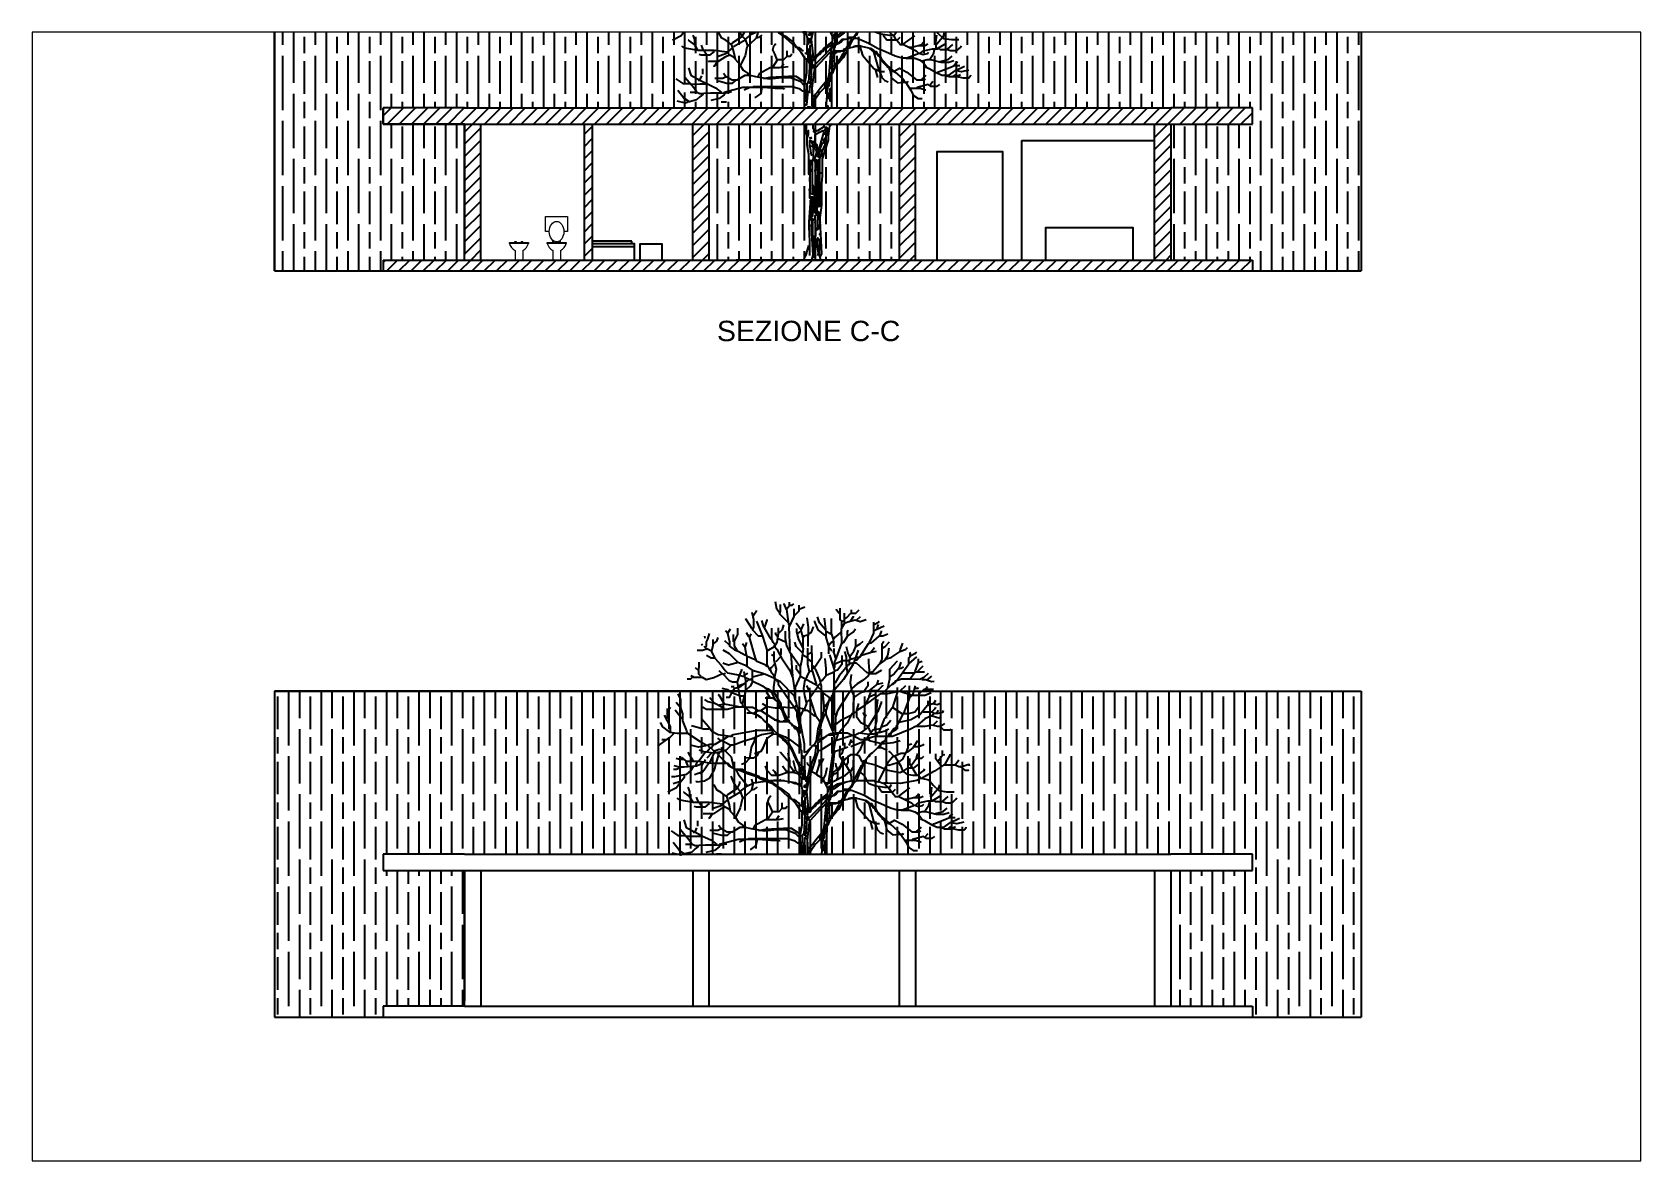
# Paper-space layout 'Layout2' of a CAD drawing. Header units: centimetres, sheet in millimetres. Extents: x -6 to 290, y -6 to 202.
# The model-space entities are those that its viewports show. They can reach past a viewport. Long polylines and large blocks are cut down to what shows.
import ezdxf

# ---------------------------------------------------------------- set-up
doc = ezdxf.new("R2010")
doc.units = ezdxf.units.CM
doc.styles.get("Standard").update_dxf_attribs({"font": 'Arial.ttf'})
pattern_1 = [(90, (-8e-06, 418.805), (60, -4e-15), [100, -20]), (90, (20, 398.805), (60, -4e-15), [60, -15, 30, -15]), (90, (40, 368.805), (60, -4e-15), [100, -20])]
pattern_2 = [(45, (-8e-06, 418.805), (-11.22532, 11.22532), [])]

psp = doc.layouts.new('Layout2')

msp = doc.modelspace()

# ---------------------------------------------------------------- texts
at = {"insert": (2818.8, 2381), "char_height": 37.5, "attachment_point": 1}
msp.add_mtext_dynamic_manual_height_columns('SEZIONE C-C', width=1214.889, gutter_width=12.5, heights=[0], dxfattribs=at)

# ---------------------------------------------------------------- hatches: boundary and pattern name
at = {"transparency": 33554508}
h = msp.add_hatch(dxfattribs=at)
h.set_pattern_fill('GOST_WOOD', color=256, scale=10)
h.set_pattern_definition(pattern_1)
h.paths.add_polyline_path([(2004.4, 3072.8), (2004.4, 2472.8), (2204.4, 2472.8), (2204.4, 2492.8), (2354.4, 2492.8), (2354.4, 2742.8), (2204.4, 2742.8), (2204.4, 2772.8), (2354.4, 2772.8), (3654.4, 2772.8), (3804.4, 2772.8), (3804.4, 2742.8), (3654.4, 2742.8), (3654.4, 2492.8), (3804.4, 2492.8), (3804.4, 2472.8), (4004.4, 2472.8), (4004.4, 3072.8)])
h.paths.add_polyline_path([(3154.4, 2742.8), (2854.4, 2742.8), (2854.4, 2492.8), (3154.4, 2492.8)], flags=17)
h = msp.add_hatch(dxfattribs=at)
h.set_pattern_fill('ANSI31', color=256, scale=5)
h.set_pattern_definition(pattern_2)
h.paths.add_polyline_path([(2804.4, 2492.8), (2804.4, 2742.8), (2774.4, 2742.8), (2774.4, 2492.8)])
h.paths.add_polyline_path([(3154.4, 2492.8), (3184.4, 2492.8), (3184.4, 2742.8), (3154.4, 2742.8)])
h.paths.add_polyline_path([(3654.4, 2742.8), (3624.4, 2742.8), (3624.4, 2492.8), (3654.4, 2492.8)])
h.paths.add_polyline_path([(3654.4, 2742.8), (3804.4, 2742.8), (3804.4, 2772.8), (3654.4, 2772.8), (2354.4, 2772.8), (2204.4, 2772.8), (2204.4, 2742.8), (2354.4, 2742.8)])
h.paths.add_polyline_path([(2354.4, 2492.8), (2384.4, 2492.8), (2384.4, 2742.8), (2354.4, 2742.8)])
h = msp.add_hatch(dxfattribs=at)
h.set_pattern_fill('ANSI31', color=256, scale=5)
h.set_pattern_definition(pattern_2)
h.paths.add_polyline_path([(2589.4, 2742.8), (2574.4, 2742.8), (2574.4, 2492.8), (2589.4, 2492.8)])
h = msp.add_hatch(dxfattribs=at)
h.set_pattern_fill('GOST_WOOD', color=256, scale=10)
h.set_pattern_definition(pattern_1)
h.paths.add_polyline_path([(3154.4, 2742.8), (3016.7, 2742.8), (3016.2, 2738.6), (3004.6, 2730.9), (3001.6, 2730.9), (2999.1, 2727), (2996.8, 2729.2), (2998.9, 2730.7), (2997.9, 2732.5), (2995.2, 2736.4), (2995.2, 2742.8), (2854.4, 2742.8), (2804.4, 2742.8), (2804.4, 2492.8), (3154.4, 2492.8)])
h.paths.add_polyline_path([(3004.3, 2659.8), (3004.3, 2663.4), (2999.9, 2662.7), (2999.2, 2657.5)], flags=16)
h.paths.add_polyline_path([(3008.6, 2693.2), (3007.3, 2687.2), (3010.8, 2686.6), (3011.8, 2688.8), (3011.2, 2693.2)], flags=16)
h.paths.add_polyline_path([(3002.9, 2529.8), (3002.9, 2529.3), (3003.1, 2529.7)], flags=16)
h.paths.add_polyline_path([(2991.4, 2569.3), (2991.4, 2569.3), (2991.4, 2569.8)], flags=16)
h.paths.add_polyline_path([(3000.2, 2536.5), (3000.2, 2552.6), (2999.6, 2560.9), (2999.6, 2549.8)], flags=16)
h.paths.add_polyline_path([(2989.6, 2657.2), (2990.2, 2676.5), (2989.6, 2676.6), (2994, 2676), (2994.1, 2676.1), (2994.1, 2651.2), (2994.1, 2620.1), (2994.1, 2614.1), (2997.5, 2614.6), (2997.7, 2613.5), (2997.7, 2580.8), (3004, 2578.1), (3006.7, 2578.1), (3008.5, 2565.3), (3009.7, 2538.7), (3007.4, 2539.9), (3009.5, 2542), (3008.7, 2560.7), (3005.7, 2549.3), (3004, 2548.6), (3004, 2578.1), (2997.7, 2580.8), (2997.7, 2613.5), (2997.5, 2614.6), (2994.1, 2614.1), (2994.1, 2615.2), (2989.9, 2614.6), (2989.9, 2637.3), (2989.1, 2644.5), (2989.1, 2637.3), (2989.9, 2637.3)], flags=16)
h.paths.add_polyline_path([(2993, 2685.5), (2990.8, 2698.2), (2989.9, 2703.2), (2989.9, 2712.6), (2992.4, 2712.1), (2994.1, 2707.1), (2995.2, 2710.4), (2999.9, 2711.6), (2999.9, 2723.7), (3007.4, 2728.1), (3013.5, 2730.9), (3016.8, 2724.8), (3019, 2724.8), (3019, 2728.7), (3020.9, 2731.8), (3020.9, 2723), (3019, 2722.6), (3019, 2724.8), (3016.8, 2724.8), (3015.3, 2727.5), (3009.8, 2708.4), (3012.3, 2706.5), (3009, 2697.4), (3002.7, 2697.4), (3002.7, 2705.4), (2998.2, 2706.1), (2998.2, 2711.2), (2995.2, 2710.4), (2994.1, 2707.1), (2996, 2701.5), (2996, 2694.6), (2996.3, 2692.7), (2996, 2692.4), (2996, 2686.7)], flags=16)
h.paths.add_polyline_path([(3017.3, 2706.9), (3014, 2708.2), (3015.8, 2710.9), (3015.1, 2713.7), (3017.9, 2717), (3019.5, 2713.2), (3017.3, 2712.1)], flags=16)
h.paths.add_polyline_path([(2999.1, 2517.2), (2999.1, 2516.6), (2999.3, 2517.1)], flags=16)
h = msp.add_hatch(dxfattribs=at)
h.set_pattern_fill('ANSI31', color=256, scale=5)
h.set_pattern_definition(pattern_2)
h.paths.add_polyline_path([(3804.4, 2492.8), (2204.4, 2492.8), (2204.4, 2472.8), (3804.4, 2472.8)])
h = msp.add_hatch(dxfattribs=at)
h.set_pattern_fill('GOST_WOOD', color=256, scale=10)
h.set_pattern_definition([(90, (-5028.964, 329.42), (60, -4e-15), [100, -20]), (90, (-5008.964, 309.42), (60, -4e-15), [60, -15, 30, -15]), (90, (-4988.964, 279.42), (60, -4e-15), [100, -20])])
h.paths.add_polyline_path([(3654.4, 1399.3), (3804.4, 1399.3), (3804.4, 1369.3), (3654.4, 1369.3), (3654.4, 1119.3), (3804.4, 1119.3), (3804.4, 1099.3), (4004.4, 1099.3), (4004.4, 1699.3), (2004.4, 1699.3), (2004.4, 1099.3), (2204.4, 1099.3), (2204.4, 1119.3), (2354.4, 1119.3), (2354.4, 1129.3), (2354.4, 1369.3), (2204.4, 1369.3), (2204.4, 1399.3), (2354.4, 1399.3)])

# ---------------------------------------------------------------- linework, layer by layer
for p, q in [((2004.4, 2472.8), (2004.4, 3072.8)), ((2004.4, 3072.8), (2004.4, 2472.8)), ((4004.4, 3072.8), (4004.4, 2472.8)), ((2354.4, 2772.8), (2204.4, 2772.8)), ((2204.4, 2772.8), (2204.4, 2742.8)), ((2204.4, 2742.8), (2204.4, 2772.8)), ((2354.4, 2772.8), (3654.4, 2772.8)), ((3804.4, 2772.8), (3654.4, 2772.8)), ((3804.4, 2742.8), (3804.4, 2772.8)), ((2204.4, 2742.8), (3654.4, 2742.8)), ((2354.4, 2742.8), (2204.4, 2742.8)), ((2354.4, 2492.8), (2354.4, 2742.8)), ((2354.4, 2742.8), (2354.4, 2502.8)), ((2354.4, 2492.8), (2354.4, 2742.8)), ((2384.4, 2492.8), (2384.4, 2742.8)), ((2574.4, 2742.8), (2574.4, 2492.8)), ((2589.4, 2742.8), (2589.4, 2492.8)), ((2774.4, 2492.8), (2774.4, 2742.8)), ((2804.4, 2492.8), (2804.4, 2742.8)), ((2854.4, 2742.8), (3154.4, 2742.8)), ((3154.4, 2742.8), (3154.4, 2492.8)), ((3154.4, 2742.8), (3154.4, 2492.8)), ((3184.4, 2492.8), (3184.4, 2742.8)), ((3624.4, 2492.8), (3624.4, 2742.8)), ((3654.4, 2742.8), (3804.4, 2742.8)), ((3654.4, 2742.8), (3654.4, 2492.8)), ((3379.4, 2712.8), (3379.4, 2492.8)), ((3379.4, 2712.8), (3624.4, 2712.8)), ((2662.4, 2527.8), (2589.4, 2527.8)), ((2662.4, 2522.8), (2662.4, 2527.8)), ((2204.4, 2492.8), (3804.4, 2492.8)), ((2204.4, 2492.8), (2204.4, 2472.8)), ((2354.4, 2492.8), (2354.4, 2502.8)), ((2354.4, 2492.8), (2354.4, 2492.8)), ((3154.4, 2492.8), (2854.4, 2492.8)), ((3804.4, 2492.8), (3804.4, 2472.8)), ((2004.4, 2472.8), (2204.4, 2472.8)), ((2204.4, 2476.7), (2204.4, 2476.7)), ((2204.4, 2472.8), (3804.4, 2472.8)), ((3804.4, 2472.8), (4004.4, 2472.8)), ((2004.4, 1699.3), (4004.4, 1699.3)), ((2985.2, 1699.3), (2004.4, 1699.3)), ((2004.4, 1699.3), (2004.4, 1099.3)), ((4004.4, 1699.3), (4004.4, 1099.3)), ((2354.4, 1399.3), (2204.4, 1399.3)), ((2204.4, 1399.3), (2204.4, 1369.3)), ((2354.4, 1399.3), (3654.4, 1399.3)), ((3804.4, 1399.3), (3654.4, 1399.3)), ((3804.4, 1369.3), (3804.4, 1399.3)), ((2204.4, 1369.3), (3654.4, 1369.3)), ((2354.4, 1119.3), (2354.4, 1369.3)), ((2354.4, 1369.3), (2354.4, 1129.3)), ((2384.4, 1369.3), (2384.4, 1119.3)), ((2774.4, 1369.3), (2774.4, 1119.3)), ((2804.4, 1119.3), (2804.4, 1369.3)), ((3154.4, 1369.3), (3154.4, 1119.3)), ((3184.4, 1369.3), (3184.4, 1119.3)), ((3624.4, 1369.3), (3624.4, 1119.3)), ((3654.4, 1369.3), (3804.4, 1369.3)), ((3654.4, 1369.3), (3654.4, 1119.3)), ((2354.4, 1119.3), (2354.4, 1129.3)), ((2004.4, 1099.3), (4004.4, 1099.3)), ((2354.4, 1119.3), (2204.4, 1119.3)), ((2204.4, 1119.3), (2204.4, 1099.3)), ((2354.4, 1119.3), (2354.4, 1119.3)), ((2354.4, 1119.3), (3654.4, 1119.3)), ((3654.4, 1119.3), (3804.4, 1119.3)), ((3804.4, 1119.3), (3804.4, 1099.3))]:
    msp.add_line(p, q)
at = {"color": 7, "lineweight": 0}
for p, q in [((2517.1, 2525), (2517.1, 2528)), ((2519.2, 2525), (2519.2, 2527)), ((2529, 2525), (2529, 2527.3)), ((2531.1, 2525), (2531.1, 2528.4)), ((2461.5, 2510.4), (2461.5, 2492.8)), ((2531.1, 2510.4), (2531.1, 2492.8))]:
    msp.add_line(p, q, dxfattribs=at)
at = {"color": 84}
for points in [[(3025.6, 2998.3), (3013.2, 2988.3), (3013.2, 2973.4), (3019.5, 2975.6), (3041.1, 2988.9), (3042.8, 2984.5), (3032.8, 2918), (3032.8, 2914.1)], [(3043.4, 2970.1), (3040.6, 2941.3), (3037.8, 2926.3), (3037.8, 2920.8), (3038.9, 2915.8), (3064.4, 2928.5), (3072.1, 2935.7), (3066.1, 2946.3), (3069.1, 2952.9), (3069.1, 2964.5)], [(3174, 2968.7), (3166.3, 2968.7), (3150.8, 2961.8), (3141.4, 2950.7), (3124.2, 2917.5)], [(3155.2, 2964), (3165.7, 2946.8), (3169, 2936.8), (3177.3, 2930.8), (3188.4, 2928.5), (3197.8, 2928.5), (3203.4, 2923), (3195.6, 2919.1), (3165.2, 2913.6), (3142.5, 2913.9), (3134.7, 2913.9), (3143, 2905.8)], [(2783.1, 2944), (2780.4, 2938), (2770.9, 2930.2), (2749.4, 2925.8), (2743.8, 2925.8)], [(2825.8, 2951.2), (2823, 2939.6), (2813.6, 2922.4), (2804.7, 2918), (2790.9, 2915.8), (2789.8, 2918.6)], [(2861.7, 2940.7), (2866.7, 2930.8), (2883.9, 2909.2), (2893.3, 2913.6)], [(2877.3, 2936.3), (2887.8, 2933), (2904.9, 2926.9), (2905.5, 2923), (2896.6, 2927.4)], [(2958.6, 2934.4), (2966.9, 2934.4), (2976.4, 2931.9), (2983.3, 2924.1), (2983.3, 2911.9), (2976.9, 2911.9)], [(2985.5, 2932.4), (2988.8, 2931.3), (2988.8, 2921.3), (2985.5, 2921.3), (2985.5, 2932.4)], [(2998.5, 2944), (2994.1, 2924.7), (2989.9, 2925.8), (2989.9, 2937.4), (2987.4, 2937.4)], [(2999.6, 2939.6), (2999.6, 2929.6), (2996.3, 2918.6), (2995.2, 2919.1)], [(3015.9, 2957.9), (3015.9, 2948.5), (3011.2, 2933), (3011.8, 2929.6), (3021.8, 2923.6), (3021.8, 2918), (3025.6, 2916.9)], [(3030.1, 2942.4), (3027.3, 2930.8), (3022.9, 2921.3), (3024.5, 2918), (3030.9, 2904.7), (3030.9, 2898.6)], [(3049.4, 2937.4), (3049.4, 2924.1), (3047.2, 2919.7)], [(3055, 2912.5), (3065.5, 2916.4), (3080.4, 2919.7), (3085.4, 2928.5), (3093.7, 2946.8), (3095.9, 2946.8)], [(3078.2, 2956.2), (3078.2, 2943.5), (3072.7, 2934.6), (3074.6, 2925.8), (3074.6, 2918)], [(3121.4, 2918.3), (3104.3, 2918.3), (3098.7, 2928.5), (3090.4, 2934.6), (3084.3, 2919.1), (3085.4, 2918)], [(3273.1, 2956.2), (3265.9, 2947.1), (3251, 2947.2), (3244.9, 2947.2), (3228.3, 2936.3), (3206.1, 2924.1), (3206.1, 2923)], [(2767.6, 2929.1), (2767.1, 2924.1), (2760.4, 2915.8), (2753.2, 2905.3), (2738.8, 2898.1), (2737.2, 2897.5)], [(2760.4, 2916.9), (2747.1, 2913)], [(2774.3, 2906.9), (2777.3, 2898.6), (2777.3, 2888.7), (2783.7, 2878.7)], [(2853.4, 2926.9), (2858.4, 2915.3), (2865.1, 2904.2), (2847.4, 2892.6), (2844.6, 2890.3), (2835.7, 2897), (2828, 2901.4), (2822.4, 2910.8), (2822.4, 2911.4)], [(2891.1, 2921.9), (2893.9, 2911.4), (2891.1, 2901.4), (2878.9, 2889.2), (2873.9, 2884.8), (2870.6, 2868.7), (2861.7, 2851), (2867.3, 2842.2), (2876.7, 2835.5), (2877.8, 2834.4)], [(2883.3, 2909.2), (2870.6, 2899.2), (2865.6, 2904.7), (2870.1, 2913.6), (2870.1, 2917.5)], [(2891.6, 2902), (2896.6, 2903.1), (2902.2, 2906.9)], [(2893.9, 2914.7), (2917.7, 2918), (2928.7, 2914.1)], [(2906, 2925.2), (2917.1, 2921.9), (2926.5, 2918)], [(2906, 2923), (2914.9, 2919.1), (2916.6, 2921.9)], [(2924.3, 2919.7), (2924.3, 2915.3)], [(2924.3, 2918), (2928.7, 2917.5)], [(2929.8, 2918.6), (2927.1, 2919.1)], [(2931, 2912.5), (2928.7, 2914.1), (2929.8, 2918.9), (2939.8, 2919.3), (2951.4, 2919.3), (2952, 2919.1)], [(2929.3, 2915.3), (2931.5, 2913.6), (2932.1, 2910.8), (2940.4, 2905.3)], [(2931.5, 2913.6), (2939.8, 2908.6), (2941.5, 2906.4)], [(2938.7, 2919.1), (2932.6, 2919.1), (2932.1, 2918.6)], [(2943.7, 2904.7), (2940.4, 2905.8), (2958.1, 2889.8), (2961.4, 2888.7)], [(2945.4, 2920.2), (2942.6, 2919.7)], [(2943.7, 2902.5), (2944.8, 2904.7), (2959.2, 2893.7), (2964.2, 2884.8), (2965.3, 2884.8)], [(2944.8, 2919.7), (2971.9, 2915.3), (2978, 2911.4), (2979.1, 2911.4)], [(2964.2, 2916.4), (2970.8, 2913.6), (2972.5, 2914.1)], [(2973, 2913.6), (2977.5, 2912.5)], [(2979.1, 2911.9), (2981.3, 2909.2), (2982.4, 2909.7)], [(2982.4, 2911.9), (2984.7, 2901.4), (2984.1, 2878.2), (2984.1, 2872.1), (2985.8, 2871.5)], [(2984.7, 2902), (2986.9, 2900.9), (2986.9, 2889.8), (2985.2, 2889.8)], [(2995.7, 2915.8), (2993, 2914.7), (2990.8, 2905.8), (2988, 2906.9), (2989.6, 2910.3), (2991.9, 2909.7)], [(2997.9, 2923.6), (2994.6, 2923), (2994.6, 2916.9), (2991.3, 2918), (2993, 2923), (2995.2, 2923)], [(2996.3, 2918.6), (2992.4, 2898.6), (2996.3, 2861)], [(3021.2, 2924.1), (3023.4, 2924.1)], [(3042.8, 2930.8), (3038.9, 2925.2), (3035, 2913.9), (3028.4, 2913.9), (3026.7, 2914.7)], [(3031.2, 2913), (3030.6, 2910.3), (3028.4, 2910.3)], [(3036.7, 2908.6), (3033.4, 2907.5), (3029, 2885.9), (3029, 2880.4)], [(3039.5, 2915.8), (3036.4, 2910.3), (3036, 2896.4), (3036, 2884.2), (3029.5, 2884.2)], [(3067.7, 2916.4), (3049.4, 2912.5), (3041.1, 2906.9), (3041.1, 2902.5), (3037.3, 2901.4)], [(3041.1, 2906.9), (3037.3, 2906.4)], [(3040, 2906.4), (3040, 2902.5)], [(3055, 2914.1), (3053.3, 2910.8), (3043.4, 2903.6), (3041.7, 2904.2)], [(3051.7, 2898.6), (3065.5, 2901.4), (3067.2, 2899.7), (3056.1, 2881.5), (3051.7, 2880.4), (3051.7, 2878.7)], [(3073.2, 2901.4), (3073.2, 2906.9), (3068.8, 2902.2), (3059.4, 2902.2), (3059.4, 2900.9)], [(3064.4, 2883.7), (3062.7, 2885.9), (3068.8, 2898.1), (3072.1, 2901.4), (3077.1, 2900.9), (3098.7, 2892), (3114.2, 2882.6), (3123.6, 2879.3), (3146.9, 2868.7), (3159.6, 2865.1), (3168.5, 2865.1), (3191.2, 2873.7), (3198.4, 2871), (3206.1, 2873.2), (3208.3, 2875.4)], [(3072.7, 2906.9), (3076.6, 2910.8), (3077.1, 2910.3)], [(3077.7, 2912.5), (3075.5, 2906.9), (3073.8, 2905.8)], [(3074.4, 2919.7), (3076, 2918)], [(3076.6, 2918), (3077.1, 2913), (3076, 2910.8)], [(3148.5, 2911.4), (3145.2, 2906.1), (3136.9, 2906.1), (3119.8, 2908.6), (3108.1, 2913), (3103.1, 2918.3), (3085.4, 2918.3), (3081, 2915.8), (3078.2, 2912.5), (3077.1, 2913)], [(3077.7, 2916.4), (3081, 2916.4)], [(3117, 2918), (3128.6, 2915.8), (3134.7, 2913.6)], [(3124.7, 2906.9), (3131.4, 2897.8), (3143.6, 2898.2), (3151.3, 2898.2), (3156.3, 2903.1)], [(3143.6, 2905.8), (3148, 2898.1), (3148, 2897.5)], [(3161.8, 2889.8), (3182.9, 2905.3)], [(3203.4, 2923), (3217.8, 2920.2), (3225.5, 2910.3), (3236, 2900.3), (3250.4, 2898.4), (3264.3, 2898.4)], [(3222.7, 2906.9), (3220.5, 2888.7)], [(3233.8, 2902.5), (3223.3, 2890.3), (3220.5, 2890.9)], [(3237.1, 2910.8), (3234.4, 2902), (3234.4, 2901.4)], [(2847.4, 2883.1), (2837.9, 2875.4), (2813.6, 2878.4), (2784.8, 2878.4), (2759.9, 2882.6), (2754.3, 2886.5)], [(2776.5, 2890.3), (2766.5, 2897.5), (2766, 2897.5)], [(2814.1, 2879.3), (2813.6, 2876.5), (2805.3, 2870.1), (2789.8, 2870.1), (2785.9, 2871)], [(2794.2, 2878.2), (2790.3, 2888.1)], [(2795.3, 2877.6), (2800.8, 2869.9)], [(2838.5, 2874.3), (2842.9, 2869.9), (2834.6, 2866.5), (2821.3, 2857.9), (2804.7, 2857.9), (2802.5, 2857.7)], [(2816.9, 2878.7), (2814.7, 2877.6)], [(2835.7, 2875.9), (2835.2, 2872.6), (2819.1, 2866.5)], [(2838.5, 2875.4), (2836.3, 2874.3)], [(2845.1, 2890.3), (2850.1, 2874.3), (2852.3, 2862.7), (2861.7, 2852.1)], [(2870.6, 2897.5), (2849.6, 2885.4)], [(2870.6, 2899.2), (2875, 2887)], [(2947.3, 2877.6), (2947.3, 2867.6), (2941.5, 2861.5), (2929.8, 2861.5), (2925.4, 2872.1), (2921.5, 2879.8), (2923.8, 2887), (2927.1, 2891.4)], [(2947, 2868.2), (2953.7, 2868.2), (2957, 2872.1)], [(2961.4, 2889.8), (2965.8, 2885.4)], [(2987.4, 2862.7), (2981.9, 2862.7), (2974.1, 2874.8), (2965.3, 2884.8), (2969.7, 2883.7), (2977.5, 2877)], [(2983, 2873.2), (2980.8, 2873.2)], [(2984.7, 2880.4), (2986.9, 2880.4)], [(2989.6, 2881.5), (2986.6, 2880.4), (2985.9, 2872.1), (2985.9, 2862.7)], [(2993.5, 2888.1), (2989.6, 2887), (2989.6, 2867.6), (2987.4, 2858.2), (2991.3, 2848.3), (2994.4, 2849.9), (2994.4, 2858.2), (2997.4, 2860.4)], [(2992.4, 2900.3), (2989.6, 2899.2), (2989.6, 2893.1), (2993, 2893.1)], [(2995.2, 2874.8), (2991.9, 2861), (2999.6, 2861), (3001.8, 2866)], [(2994.1, 2878.7), (2994.6, 2875.9)], [(2994.6, 2853.2), (2997.4, 2850.5), (3014, 2866.5), (3027.3, 2880.9), (3029.5, 2877.6), (3029.5, 2864.3), (3030.6, 2863.8)], [(2996.8, 2846.6), (2999.6, 2846), (3018.4, 2866), (3026.2, 2874.3), (3027.8, 2872.1), (3024.5, 2832.8), (3021.8, 2822.2), (3021.8, 2811.7)], [(3012.3, 2876.5), (3008.5, 2871), (3004.6, 2870.4), (3009.6, 2877.3), (3015.1, 2877.3), (3014.6, 2880.4), (3011.2, 2877.6), (3011.2, 2877)], [(3015.7, 2878.7), (3016.8, 2880.9), (3014.6, 2881.5), (3014.6, 2880.4)], [(3031.2, 2895.3), (3015.7, 2882.6), (3015.7, 2882)], [(3029, 2888.1), (3020.1, 2882.6), (3019, 2881.5)], [(3029, 2876.5), (3025.6, 2874.3)], [(3029.5, 2883.1), (3026.2, 2880.9)], [(3051.7, 2899.2), (3047.2, 2893.7), (3042.2, 2890.9), (3030.6, 2890.9)], [(3034.5, 2884.2), (3034.5, 2852.1), (3033.9, 2848.8), (3031.7, 2848.3)], [(3032.6, 2889.8), (3032.6, 2884.2)], [(3033.1, 2883.7), (3033.1, 2870.4)], [(3035.6, 2893.7), (3033.9, 2890.3)], [(3035, 2877.9), (3052.2, 2877.9), (3051.7, 2873.2), (3051.1, 2869.3)], [(3040, 2877.6), (3039.5, 2874.8), (3035, 2872.6)], [(3055.5, 2898.9), (3048.9, 2898.9), (3042.2, 2892), (3036.7, 2887), (3036.2, 2887)], [(3048.3, 2878.2), (3045.6, 2875.9), (3040.6, 2875.9)], [(3072.7, 2885.4), (3060, 2882), (3051.7, 2865.4), (3047.2, 2861), (3045.6, 2862.7), (3050.5, 2872.6), (3051.1, 2872.6)], [(3058.3, 2879.3), (3054.4, 2878.2), (3052.8, 2877)], [(3108.7, 2877.6), (3103.7, 2881.5), (3084.9, 2885.6), (3070.5, 2885.6), (3070.5, 2884.8)], [(3074.4, 2885.9), (3072.1, 2885.9)], [(3073.8, 2887), (3082.7, 2887), (3084.3, 2887)], [(3082.1, 2885.9), (3086.5, 2869.9), (3107.6, 2845.5), (3119.8, 2839.7), (3127, 2839.7)], [(3099.8, 2882), (3106.5, 2876.5), (3112, 2876.5), (3113.7, 2873.2), (3114.8, 2869.3), (3119.2, 2868.2), (3123.6, 2857.7), (3130.3, 2851), (3130.8, 2851)], [(3105.4, 2880.4), (3104.8, 2878.2)], [(3106.5, 2877), (3107.6, 2874.3), (3110.3, 2873.7), (3113.1, 2872.6)], [(3107.6, 2874.3), (3115.9, 2843.8), (3115.9, 2842.2)], [(3113.7, 2873.2), (3118.1, 2869.3)], [(3149.7, 2897.5), (3156.3, 2889.8)], [(3155.2, 2889.5), (3162.4, 2889.5), (3185.6, 2877.6), (3190.1, 2873.7)], [(3207.2, 2889.8), (3201.7, 2887), (3189.5, 2887), (3176.8, 2884.2), (3172.4, 2883.7)], [(3176.2, 2884.2), (3175.7, 2882)], [(3193.4, 2888.1), (3191.2, 2887.6)], [(3192.3, 2873.2), (3198.9, 2877.6), (3215.5, 2881.8), (3226.1, 2881.8)], [(3199.5, 2894.2), (3193.4, 2887.6), (3193.4, 2887)], [(3219.4, 2882), (3216.6, 2871), (3210.6, 2862.1)], [(3221.4, 2890.3), (3221.4, 2882)], [(3240.5, 2891.4), (3226.1, 2882.6), (3223.8, 2882)], [(3226.1, 2882.6), (3229.4, 2880.1), (3243.2, 2880.1), (3248.8, 2878.2), (3260.4, 2878.2), (3267.6, 2884.8), (3269.2, 2887)], [(3243.2, 2880.9), (3253.2, 2889.2)], [(2766.5, 2846.6), (2770.9, 2832.8), (2789.8, 2822.8), (2798.6, 2818.4), (2798.6, 2817.8)], [(2792, 2844.9), (2792, 2835)], [(2819.1, 2857.7), (2814.1, 2849.9), (2811.9, 2848.8)], [(2842.9, 2870.4), (2850.7, 2866), (2851.2, 2866)], [(2842.9, 2869.9), (2845.1, 2869.3)], [(2849.6, 2866), (2851.2, 2864.3)], [(2949.8, 2848.3), (2940.4, 2846.9), (2934.3, 2846.5), (2917.1, 2846.5), (2896.6, 2835.5), (2894.4, 2830.5)], [(2929.8, 2860.4), (2921, 2847.2)], [(2937.6, 2847.7), (2942, 2854.3)], [(2983.8, 2862.1), (2983.8, 2836.6), (2980.8, 2820), (2981.3, 2817.3)], [(2984.1, 2859.9), (2986.9, 2859.9)], [(2989.6, 2857.7), (2987.4, 2819.5), (2990.2, 2818.4)], [(2988, 2857.4), (2993.5, 2857.4), (2994.1, 2856)], [(2991.9, 2861.5), (2990.8, 2858.2)], [(2993, 2848.3), (2990.8, 2816.7), (2994.6, 2815.6)], [(2998.5, 2845.5), (2996.3, 2834.4), (2993.5, 2808.4), (2993, 2808.4)], [(2993.5, 2869.9), (2995.7, 2869.9)], [(2996.8, 2850.5), (2996.3, 2846.6), (2993.5, 2847.7)], [(3005.7, 2869.9), (3001.8, 2866), (2999.1, 2865.4), (2996.8, 2864.3)], [(3004.6, 2871), (3001.8, 2868.2), (3001.3, 2866.5)], [(3030.1, 2853.2), (3026.7, 2852.7)], [(3027.3, 2859.3), (3033.4, 2859.3)], [(3027.3, 2856.6), (3030.1, 2854.9), (3030.1, 2851)], [(3030.1, 2851), (3027.8, 2848.3), (3029.5, 2845.5), (3031.7, 2847.2), (3030.1, 2851)], [(3030.1, 2845.5), (3030.3, 2837.7), (3029.9, 2831.1), (3029.4, 2816.1), (3029.4, 2775.2), (3029, 2772.8)], [(3033.9, 2869.3), (3030.1, 2862.7), (3030.1, 2856)], [(3031.7, 2846.6), (3033.9, 2843.8), (3031.7, 2836.6), (3031.2, 2836.1)], [(3047.8, 2861), (3037.3, 2848.8), (3033.9, 2842.7)], [(3045.6, 2863.2), (3035.6, 2851.6), (3034.5, 2851.6)], [(3048.9, 2869.3), (3047.8, 2865.4), (3046.7, 2865.4)], [(3049.4, 2868.7), (3052.8, 2868.7)], [(3109.8, 2843.8), (3114.2, 2828.9)], [(3115.9, 2868.7), (3118.1, 2866.5), (3119.8, 2867.1)], [(3118.1, 2866.5), (3119.8, 2863.2), (3120.9, 2862.7)], [(3121.4, 2863.2), (3122, 2861), (3124.2, 2859.9), (3131.4, 2852.1), (3131.9, 2848.3), (3136.9, 2844.9), (3138, 2846.6)], [(3131.4, 2852.1), (3144.1, 2841.1)], [(3135.8, 2844.9), (3137.5, 2840.5), (3140.2, 2827.8), (3151.3, 2819.2), (3162.4, 2820.2), (3169.6, 2820.2), (3171.2, 2822.2)], [(3137.5, 2842.7), (3146.9, 2838.8), (3160.2, 2827.2), (3164.6, 2820)], [(3145.2, 2840.5), (3154.6, 2846), (3168.5, 2838.8), (3186.2, 2824.7), (3199.5, 2824.7), (3202.8, 2826.1)], [(3167.4, 2863.5), (3175.1, 2864.2), (3182.9, 2864.2), (3191.7, 2861), (3196.7, 2858.2)], [(3254.9, 2859.3), (3245.4, 2856.3), (3231.6, 2856.3), (3212.2, 2861.3), (3205.6, 2861.3), (3196.7, 2858.8), (3204.5, 2848.3)], [(3202.3, 2848.3), (3209.5, 2845.5), (3223.3, 2837.2)], [(3282, 2842.2), (3269.2, 2839.4), (3257.1, 2841.6), (3244.3, 2832.5), (3233.3, 2832.5), (3223.3, 2836.6), (3226.6, 2839.4), (3250.4, 2848.3), (3255.4, 2851), (3265.9, 2851)], [(3227.2, 2857.7), (3244.3, 2862.1), (3251.5, 2868.2)], [(3254.9, 2850.5), (3257.6, 2854.3), (3262, 2857.7)], [(3257.6, 2841.6), (3274.2, 2849.9)], [(2743.3, 2826.1), (2756, 2817.5), (2768.7, 2817.5), (2771.5, 2816.7), (2770.9, 2815.6)], [(2759.9, 2829.4), (2776.5, 2810.1), (2780.9, 2803.4), (2780.9, 2802.3)], [(2771.5, 2816.4), (2787.6, 2816.8), (2801.4, 2816.8), (2816.3, 2809.5), (2827.4, 2801.2)], [(2785.9, 2823.9), (2784.2, 2822.2)], [(2787.6, 2823.9), (2790.9, 2831.6)], [(2814.7, 2827.5), (2829.6, 2827.5), (2835.7, 2830.5), (2846.8, 2824.7), (2856.2, 2824.7), (2870.6, 2833.3), (2879.5, 2833.3), (2890, 2830.5), (2915.5, 2826.1), (2932.1, 2828), (2944.2, 2828.7), (2954.2, 2828.7), (2971.9, 2822.2), (2979.7, 2813.9)], [(2853.4, 2823.9), (2846.2, 2817.8), (2836.8, 2817.8), (2821.9, 2821.7)], [(2834.6, 2831.1), (2830.7, 2836.1)], [(2875.6, 2836.1), (2875.6, 2833.9)], [(2979.7, 2821.1), (2980.2, 2815), (2980.2, 2802.9), (2976.9, 2803.4), (2971.9, 2807.3), (2957.5, 2811.4), (2885.6, 2811.4), (2885, 2811.2)], [(2904.4, 2827.2), (2917.1, 2829.4), (2950.3, 2831.1), (2964.2, 2831.1), (2976.4, 2823.3), (2979.7, 2821.7), (2980.8, 2821.7)], [(2913.2, 2828.3), (2913.8, 2826.1)], [(2923.8, 2830), (2923.8, 2827.8)], [(2937, 2830), (2937.6, 2827.8)], [(2949.8, 2831.6), (2949.8, 2828.9)], [(2953.1, 2832.2), (2953.7, 2829.4)], [(2979.7, 2818.9), (2976.9, 2817.3)], [(2987.4, 2821.7), (2984.1, 2816.7), (2980.8, 2817.3)], [(2984.4, 2816.7), (2984.4, 2805.6), (2981.3, 2804.5)], [(2991.3, 2829.4), (2988.5, 2827.8), (2987.4, 2822.8)], [(2989.6, 2800.1), (2989.6, 2813.4), (2993.8, 2811.7), (2993.8, 2776.3), (2995.2, 2775.7)], [(3021.8, 2823.9), (3009, 2808.4), (2999.6, 2796.2), (2994.1, 2793.4)], [(3021.2, 2816.1), (3017.3, 2814.5), (3016.8, 2809.5), (3008.5, 2801.2)], [(3024.8, 2821.1), (3024.8, 2812.8), (3022.3, 2810.6), (3017.9, 2811.2)], [(3029.5, 2821.7), (3026.2, 2821.1), (3022.9, 2821.1)], [(3029.5, 2838.8), (3027, 2836.6), (3026.3, 2828.9), (3026.3, 2821.7)], [(3030.6, 2832.8), (3027.8, 2831.1)], [(3118.1, 2840.5), (3122.5, 2828.9), (3128.1, 2823.3), (3134.2, 2820.6)], [(3166.3, 2819.5), (3175.1, 2806.2), (3180.7, 2795.7), (3189, 2790.4), (3196.7, 2790.4)], [(3228.3, 2815.6), (3222.7, 2812.3), (3213.3, 2812.3), (3207.8, 2815.6), (3187.3, 2810.6), (3186.8, 2809.5)], [(3194.5, 2824.5), (3203.9, 2833.3)], [(3211.1, 2815), (3216.1, 2821.7)], [(3241, 2832.2), (3246.5, 2830.3), (3258.7, 2830.3), (3260.4, 2830.5)], [(3243.2, 2832.8), (3242.7, 2830.5)], [(3254.3, 2831.1), (3257.6, 2833.9), (3260.4, 2834.4)], [(3267, 2833.9), (3260.4, 2830.5), (3272, 2828), (3282.5, 2828), (3286.4, 2832.8), (3286.4, 2833.3)], [(2767.1, 2784), (2761, 2781.8), (2745.5, 2785.1)], [(2769.8, 2802), (2782, 2802), (2787.6, 2799.3), (2794.2, 2799.3), (2793.1, 2797.3), (2787.6, 2793.4), (2781.5, 2787.4), (2768.2, 2784), (2758.2, 2790.7), (2747.1, 2805.1)], [(2757.7, 2792.3), (2758.8, 2794.6)], [(2759.3, 2801.2), (2759.3, 2795.7)], [(2794.8, 2799.8), (2806.9, 2800.5), (2827.4, 2800.5), (2831.9, 2800.1)], [(2883.3, 2810.6), (2866.7, 2810.6), (2832.4, 2801.2), (2831.9, 2796.8), (2823, 2790.1), (2807.5, 2786.2)], [(2836.3, 2783.5), (2826.9, 2783.5)], [(2845.7, 2802), (2839, 2802), (2833, 2798.4)], [(2868.9, 2806.2), (2879.5, 2810.9), (2904.4, 2810.9), (2926, 2808.9), (2939.8, 2808.9), (2942.6, 2807.8), (2942.6, 2807.3)], [(2901.6, 2810.6), (2899.4, 2799.5), (2889.4, 2791.8), (2888.9, 2791.8)], [(2919.9, 2811.2), (2919.9, 2808.9)], [(2931.5, 2811.7), (2931.5, 2809.5)], [(2984.1, 2806.2), (2986.3, 2803.4), (2983.6, 2778.5), (2981.3, 2777.4)], [(2982.2, 2804.5), (2982.2, 2785.1), (2984.1, 2784)], [(2993.5, 2790.1), (2998.5, 2791.2), (3001.3, 2791.8)], [(2994.1, 2792.3), (2996.8, 2787.9), (2995.2, 2783.5), (2997.4, 2782.4)], [(2994.9, 2795.1), (2994.9, 2805.6)], [(3005.1, 2802.3), (3007.9, 2801.8), (3005.7, 2797.3), (2999.6, 2788.5), (2998.5, 2784), (2995.6, 2772.8)], [(2996.8, 2788.5), (2999.6, 2788.5)], [(2998.5, 2795.1), (2999.1, 2791.8)], [(3022.3, 2810.6), (3019, 2772.8)], [(3021.8, 2801.2), (3024, 2799.5), (3024, 2790.1), (3020.6, 2789.6)], [(3029.5, 2808.9), (3026.5, 2807.3), (3026.5, 2785.7), (3029, 2785.7)], [(3173.5, 2809.2), (3192.8, 2809.2), (3202.8, 2806.2), (3203.4, 2806.2)], [(2951.8, 2772.8), (2954.8, 2773.8), (2969.2, 2773.1), (2974.7, 2773.1)], [(2975.3, 2773.5), (2975.5, 2772.8)], [(2982.2, 2773.5), (2982.2, 2772.8)], [(2990.8, 2774.1), (2986, 2774.6), (2986, 2772.8)], [(3020.2, 2772.8), (3020.6, 2776.8), (3022.9, 2776.3), (3022.9, 2772.8)], [(3023.4, 2773.5), (3027.8, 2772.4)], [(3025.6, 2773), (3025.6, 2772.8)], [(2982.9, 2742.8), (2982.9, 2725.3), (2986.3, 2720.4), (2987.2, 2723.7), (2987.2, 2731.4), (2984.4, 2728.7), (2984.4, 2705.4), (2987.4, 2687.7), (2987.4, 2651.2), (2988.5, 2650.6)], [(2995.2, 2742.8), (2995.2, 2736.4), (2997.9, 2732.5), (2998.5, 2731.4)], [(3001.3, 2730.3), (2999.1, 2727), (2996.8, 2729.2), (2999.1, 2730.9), (3004.6, 2730.9), (3016.2, 2738.6), (3016.7, 2742.8)], [(2999.9, 2711.5), (2999.9, 2723.7), (3007.4, 2728.1), (3013.5, 2730.9), (3016.8, 2724.8), (3018.4, 2724.8)], [(3030.7, 2742.8), (3026.2, 2739.7), (3023.4, 2721.5), (3023.4, 2713.2), (3012.3, 2678.8), (3012.3, 2647.8), (3011.5, 2633.4), (3011.5, 2593.6), (3007.9, 2565.9)], [(3015.1, 2727), (3009.6, 2707.6)], [(3019, 2730.3), (3016.2, 2730.9), (3014.6, 2729.2)], [(3018.4, 2731.4), (3018.4, 2737.5), (3021.2, 2737), (3021.8, 2733.1), (3019, 2728.7), (3019, 2722.6), (3024, 2723.7)], [(3020.9, 2730.9), (3020.9, 2723.1)], [(3022.3, 2734.8), (3024.5, 2734.2)], [(2990.8, 2719.8), (2993, 2717), (2990.2, 2715.9), (2989.6, 2718.1), (2990.2, 2718.7)], [(2995.7, 2686.6), (2993, 2685.5), (2990.8, 2698.2), (2989.9, 2703.2), (2989.9, 2712.6), (2992.4, 2712.1), (2996, 2701.5), (2996, 2680.5)], [(2993.5, 2702.6), (2991.3, 2701.5)], [(3000.7, 2706.5), (2999.6, 2711.5), (2995.2, 2710.4), (2994.1, 2707.1)], [(2994.6, 2706), (2994.1, 2701.5), (2995.2, 2701.5)], [(2995.7, 2696.6), (2996.3, 2692.7), (2995.7, 2692.1)], [(2999.3, 2696), (2999.3, 2703.2), (2997.9, 2703.8)], [(2998.2, 2710.9), (2998.2, 2703.8)], [(3000.2, 2696.6), (3001.8, 2692.1), (2999.1, 2679.4), (2998.5, 2678.8)], [(2999.1, 2706), (3002.7, 2705.4), (3002.7, 2697.4), (3009, 2697.4), (3012.3, 2706.5), (3010.1, 2708.2), (3005.7, 2697.7)], [(3007.4, 2692.7), (3005.1, 2694.3), (3004.6, 2691), (3007.4, 2689.4)], [(3007.4, 2691.6), (3009.6, 2696), (3010.7, 2693.2), (3007.9, 2693.2)], [(3017.3, 2711.5), (3017.3, 2704.9), (3011.8, 2692.7)], [(3016.8, 2707.1), (3014, 2708.2), (3016.2, 2711.5), (3019.5, 2713.2), (3017.9, 2717), (3015.1, 2713.7), (3015.7, 2711.5)], [(3021.8, 2710.4), (3018.4, 2709.8)], [(2987.4, 2677.2), (2989.6, 2676.6), (2993.5, 2676.1)], [(2990.2, 2676.1), (2989.6, 2657.2), (2989.9, 2637.3), (2989.9, 2614.6), (2993.5, 2615.2)], [(2994.1, 2670), (2990.8, 2669.4)], [(3000.2, 2672.2), (2996.8, 2680.5), (2994.1, 2676.1), (2994.1, 2651.2), (2994.1, 2620.1), (2994.1, 2614.1), (2997.4, 2614.6)], [(3004.6, 2590.8), (3004.3, 2616.3), (3004.3, 2675.5), (3001.8, 2677.2), (2999.1, 2656.7), (2999.6, 2655)], [(3003.5, 2685.5), (3000.7, 2684.4)], [(3008.5, 2692.7), (3006.3, 2682.2), (3003.8, 2683.3), (3003.8, 2690.5), (3004.6, 2691)], [(3004.6, 2667.2), (3004, 2665)], [(3008.5, 2678.3), (3005.4, 2676.6), (3005.4, 2669.4)], [(3007.9, 2691), (3005.7, 2690.5)], [(3011.2, 2693.2), (3011.8, 2688.8), (3007.9, 2679.9), (3007.9, 2656.1), (3007.6, 2647.3), (3007.6, 2634), (3006.8, 2634)], [(3007.4, 2687.1), (3010.7, 2686.6)], [(3010.7, 2684.9), (3013.5, 2683.8)], [(2989.1, 2644.5), (2989.1, 2637.3)], [(2990.8, 2660), (2993.5, 2656.7), (2994.1, 2652.3)], [(3003.5, 2659.5), (2999.9, 2657.8), (3000, 2641.2), (3000, 2618.5), (2997.4, 2617.4)], [(3004, 2663.3), (3000.2, 2662.8)], [(3007.1, 2636.8), (3007.1, 2627.3), (3004.6, 2617.4), (3000.7, 2617.9), (3000.2, 2618.5)], [(3004.6, 2657.2), (3006.8, 2657.2)], [(3008.5, 2653.4), (3011.2, 2653.4)], [(2988.8, 2624), (2989, 2616.8), (2989, 2607.4), (2990.8, 2605.2)], [(2991.9, 2572), (2995.5, 2574.2), (2995.3, 2583.6), (2995.3, 2608.5), (2991.6, 2609.1), (2991.4, 2599.7), (2991.4, 2569.8), (2991.3, 2567.5)], [(2995.2, 2631.2), (2997.7, 2613.5), (2997.7, 2580.8), (3004, 2578.1), (3004, 2548.7)], [(3002.7, 2616.8), (3002.5, 2588), (3002.5, 2579.2)], [(3007.9, 2617.9), (3007.9, 2607.4), (3007.9, 2591.4), (3002.9, 2590.2)], [(3011.2, 2619), (3005.7, 2619)], [(3008.5, 2634), (3008.5, 2622.9), (3009, 2619)], [(3011.2, 2611.3), (3009, 2610.7)], [(2990.2, 2603), (2990.2, 2596.9), (2988, 2563.1), (2988, 2547.6)], [(3002.9, 2575.9), (2999.1, 2574.2), (2999.6, 2560.9), (2999.6, 2549.8)], [(3002.4, 2593), (3004.6, 2593)], [(3003.5, 2582.5), (3006.3, 2580.8), (3008.5, 2565.3), (3011.2, 2503.9), (3008.5, 2498.3)], [(3003.5, 2578.1), (3006.3, 2578.1)], [(2990.8, 2567), (2987.4, 2566.4)], [(2991.3, 2557), (2988.5, 2554.3), (2989.4, 2512.7), (2989.4, 2501.1)], [(2994.6, 2567.5), (2991.6, 2569.2), (2992.6, 2563.7), (2992.6, 2541.5), (2995.2, 2501.7), (2993, 2493.4)], [(2998.5, 2565.9), (2994.9, 2569.2), (2995, 2563.7), (2995, 2537.1), (2994.1, 2536.5)], [(3000.2, 2552.6), (3000.2, 2536.5), (2996.3, 2536), (2995.2, 2537.1)], [(2999.1, 2563.1), (2999.1, 2560.9)], [(3009, 2562), (3005.7, 2549.3), (3001.8, 2547.6), (3000.7, 2548.2)], [(2987.4, 2519.4), (2981.9, 2500.6)], [(2988.8, 2544.8), (2988.8, 2538.2), (2988.5, 2537.7)], [(2994.6, 2524.4), (2996.8, 2524.4)], [(2995.2, 2501.7), (2999.6, 2498.9), (2999.1, 2510), (2999.1, 2517.2), (2995.2, 2517.7)], [(2999.9, 2536), (2999.9, 2529.9), (2997.4, 2526)], [(2997.4, 2535.4), (2997.4, 2518.3)], [(3002.4, 2522.7), (2999.1, 2516.6)], [(3000.2, 2530.5), (3002.4, 2529.9)], [(3006.8, 2528.8), (3004.6, 2533.8), (3002.9, 2529.3), (3002.9, 2521), (3005.1, 2505.5), (3004, 2500.6)], [(3006.8, 2519.4), (3004, 2518.3)], [(3009.6, 2531), (3006.8, 2527.7), (3006.8, 2502.2), (3009.6, 2493.4), (3009.6, 2492.8)], [(3009.6, 2542.1), (3007.4, 2539.9), (3009.6, 2538.8)], [(2983.6, 2505), (2978.6, 2495)], [(2985.8, 2513.8), (2988, 2513.8)], [(2997.4, 2498.9), (2996.8, 2495.6)], [(2999.6, 2515), (2999.6, 2512.7)], [(2882.8, 1844.5), (2886.2, 1831.2), (2886.2, 1816.8), (2884.5, 1812.4), (2895, 1801), (2902.8, 1801)], [(2885.6, 1837.9), (2891.7, 1847.3), (2891.7, 1847.8)], [(2933.8, 1843.4), (2929.3, 1850), (2926.6, 1863.9)], [(2935.2, 1858.9), (2935.2, 1845.6), (2934.3, 1841.7), (2949.8, 1825.7)], [(2951.5, 1863.3), (2951.5, 1855.6), (2947.1, 1849.5), (2942.6, 1860), (2942.6, 1860.6)], [(2947.1, 1849.5), (2950.4, 1823.5), (2952, 1821.2)], [(2960.3, 1851.1), (2960.3, 1836.7), (2950.9, 1816.8), (2953.1, 1774.2), (2952.6, 1773.6)], [(2952, 1857.5), (2957.6, 1857.5), (2960.3, 1860)], [(2969.8, 1857.8), (2969.8, 1846.7), (2961.5, 1838.4), (2960.9, 1838.4)], [(2970.3, 1850), (2980.8, 1854.5)], [(3018.5, 1812.4), (3007.4, 1825.1), (3004.1, 1836.2)], [(3052.8, 1842.8), (3052.8, 1822.9), (3047.5, 1814), (3047.4, 1806.8), (3048.2, 1794.1), (3048.2, 1787.5), (3038.4, 1760.9), (3035.4, 1753.1), (3035.4, 1742.6), (3034.5, 1742.1)], [(3044, 1842.3), (3039.5, 1847.8), (3039, 1850)], [(3044.8, 1852.2), (3044.8, 1830.7), (3048.9, 1828.4), (3052.8, 1829.5)], [(3053.4, 1831.8), (3057.8, 1835.1), (3065, 1843.1), (3074.4, 1843.1), (3080.5, 1848.9)], [(3064.4, 1828.4), (3070, 1836.7), (3070, 1837.3)], [(3066.4, 1842.3), (3066.4, 1848.9)], [(3075.5, 1830.1), (3083.3, 1836.7)], [(2834.7, 1810.7), (2839.1, 1806.3), (2844.1, 1814)], [(2838.5, 1806.3), (2841.9, 1790.2), (2841.9, 1781.9), (2851.3, 1775.3), (2857.9, 1773.1), (2871.2, 1765.3), (2873.4, 1766.4), (2870.7, 1779.7), (2873.4, 1786.9), (2873.4, 1788.6)], [(2848.8, 1803.5), (2848.8, 1791.3), (2851.8, 1792.5), (2857.6, 1803.5), (2857.6, 1815.2)], [(2883.9, 1814), (2872.9, 1831.2), (2872.3, 1832.9)], [(2881.2, 1804.6), (2879, 1799.1), (2876.7, 1800.2), (2873.4, 1806.8)], [(2891.7, 1827.9), (2902.8, 1800.8), (2911.1, 1773.6), (2924.9, 1781.4), (2928.8, 1776.4), (2934.3, 1767.5), (2936, 1767.5)], [(2901.1, 1829.5), (2904.4, 1817.4), (2907.7, 1819), (2911.6, 1830.1), (2911.6, 1831.2)], [(2905, 1816.8), (2914.9, 1799.7), (2918.8, 1795.2)], [(2931.8, 1815.7), (2931.8, 1805.7), (2929.3, 1789.1), (2926, 1784.1), (2922.1, 1788.6), (2920.2, 1795.2), (2919.8, 1806.3), (2919.8, 1815.2)], [(2944.6, 1809.6), (2944.6, 1796.3), (2947.1, 1783), (2954.8, 1767.5), (2958.1, 1726.6), (2961.5, 1701.1), (2961.5, 1690), (2936, 1716.6), (2928.2, 1719.9), (2924.9, 1723.2), (2928.2, 1739.9), (2924.1, 1756.5), (2923.9, 1763.7), (2923.9, 1772.5)], [(2931, 1798.5), (2927.7, 1803), (2926.6, 1807.4)], [(2933.2, 1806.8), (2939.3, 1812.9), (2942.1, 1821.2)], [(2964.8, 1825.1), (2973.6, 1812.4), (2978.6, 1823.5)], [(2965.3, 1814.6), (2965.3, 1808.5), (2969.2, 1794.1), (2977.5, 1777.5), (2974.7, 1754.3), (2972, 1743.7), (2972, 1727.1)], [(2973.1, 1810.2), (2966.4, 1804.6), (2965.9, 1804.6)], [(2973.1, 1812.4), (2977.2, 1796.9), (2977.2, 1779.7)], [(2984.2, 1834.5), (2986.6, 1816.8), (2986.5, 1803.5), (2986.4, 1798), (2986.4, 1781.4)], [(2987.5, 1804.6), (2993, 1808), (2996.3, 1817.4), (2996.3, 1817.9)], [(3017.9, 1801.9), (3005.2, 1812.4), (2999.1, 1826.8), (2999.1, 1829)], [(3016.3, 1833.4), (3019, 1808), (3019, 1798.5), (3023.5, 1784.1), (3024.3, 1780.3), (3024.4, 1774.7), (3024.4, 1768.1)], [(3019.6, 1809.6), (3029.8, 1804.1), (3029.8, 1832.9)], [(3046.2, 1807.4), (3037.3, 1799.1), (3033.4, 1794.7), (3030.1, 1804.1)], [(3047.8, 1828.4), (3047.8, 1815.7), (3049.5, 1815.2)], [(3048.9, 1788), (3052.3, 1789.7), (3058.9, 1800.8), (3069.4, 1808), (3073.8, 1814)], [(3093.8, 1830.7), (3082.7, 1826.8), (3073.3, 1830.1), (3059.5, 1826.2), (3053.4, 1824)], [(3059.2, 1800.8), (3059.2, 1808.5), (3060.6, 1811.3)], [(3106.8, 1826.2), (3106.8, 1806.3), (3099.3, 1789.1), (3098.8, 1787.5)], [(3107.1, 1821.2), (3115.9, 1826.2), (3117.6, 1827.9)], [(3107.6, 1809.6), (3112.1, 1812.9), (3126.4, 1819.6)], [(3113.7, 1814.6), (3116.5, 1821.8)], [(3118.7, 1801.3), (3122, 1809.1), (3122, 1810.2)], [(2794.8, 1781.9), (2800.3, 1776.4), (2792.6, 1774.2), (2782.6, 1774.2)], [(2790.4, 1786.4), (2792.6, 1784.1)], [(2795.9, 1800.2), (2796.5, 1796.9)], [(2804.8, 1805.2), (2801.4, 1794.7), (2799, 1790.2), (2799, 1783), (2797.6, 1780.3)], [(2811.4, 1794.1), (2811.4, 1783.6), (2808.6, 1773.1), (2800.3, 1777)], [(2812.5, 1786.4), (2818.6, 1791.3), (2821.4, 1798)], [(2841.3, 1784.7), (2833.6, 1791.9)], [(2850.7, 1790.8), (2850.7, 1783), (2855.7, 1774.7)], [(2870.7, 1779.7), (2866.2, 1786.4)], [(2877.9, 1798.5), (2888.9, 1762), (2891.1, 1755.4), (2905.5, 1748.7), (2910, 1746.5), (2911.1, 1747.1)], [(2924.4, 1784.7), (2924.9, 1781.4)], [(2926, 1784.1), (2925.5, 1781.4)], [(2931.6, 1796.3), (2944.8, 1790.2)], [(2936.3, 1778.1), (2936.3, 1767), (2934.9, 1764.8)], [(2976.4, 1769.8), (2964.8, 1781.4), (2962, 1789.7)], [(2985.8, 1802.4), (2978.1, 1800.2), (2977, 1800.2)], [(2979.2, 1799.7), (2977.5, 1798)], [(2985.5, 1778.6), (2985.4, 1758.7), (2985.4, 1748.7), (2988.6, 1735.4), (2994.1, 1737.6)], [(2993, 1783.6), (2993.6, 1754.8), (2993.6, 1747.6), (2994.7, 1746.5)], [(3031.8, 1790.2), (3028.4, 1788), (3024.6, 1783)], [(3025.1, 1780.3), (3030.1, 1773.6)], [(3032.9, 1794.7), (3033.2, 1789.1), (3033.2, 1780.8)], [(3034.5, 1770.9), (3034.5, 1778.1)], [(3125.9, 1790.8), (3122.3, 1785.3), (3122.3, 1758.1), (3117.6, 1748.2), (3106, 1734.9), (3101, 1733.2), (3095.4, 1733.2), (3075.5, 1750.7), (3068.3, 1750.7), (3068.9, 1747.6), (3051.7, 1720.5), (3036.2, 1702.8), (3035.6, 1702.8)], [(3050.6, 1788), (3048.4, 1785.8)], [(3056.7, 1781.4), (3059.5, 1769.2), (3063.9, 1759.8), (3064.4, 1758.1)], [(3063.3, 1763.1), (3070.5, 1773.1), (3074.4, 1781.4), (3082.7, 1786.4), (3087.7, 1791.3)], [(3074.4, 1781.4), (3074.4, 1795.2)], [(3133.1, 1804.1), (3124.2, 1800.2), (3117, 1800.2), (3102.1, 1787.5), (3097.1, 1786.4), (3081, 1761.4), (3075, 1761.4)], [(3102.1, 1770.9), (3108.7, 1779.7)], [(3135.3, 1778.6), (3132.5, 1764.2), (3128.1, 1756.5), (3119.2, 1750.4)], [(3123.1, 1778.6), (3128.7, 1781.4), (3136.4, 1790.2)], [(3130.3, 1758.7), (3139.7, 1761.4), (3155.8, 1772), (3166.3, 1776.4), (3169.6, 1779.7)], [(3155.8, 1772), (3156.9, 1776.4), (3160.8, 1787.5)], [(2778.7, 1742.6), (2784.8, 1737.1), (2786.2, 1744.3), (2786.2, 1752.6)], [(2808.1, 1773.1), (2814.7, 1760.1), (2808.1, 1760.1), (2799.8, 1764.8)], [(2815.3, 1760.3), (2826.4, 1747.1), (2834.1, 1737.1), (2838.5, 1733.2), (2857.9, 1729.3), (2866.8, 1727.1), (2869.3, 1727.1), (2869.3, 1732.7), (2867.9, 1734.9)], [(2829.7, 1775.3), (2841.3, 1768.6), (2857.4, 1752.6), (2869.5, 1747.6), (2883.7, 1738.2), (2883.7, 1715.5), (2880.1, 1708.3), (2872.9, 1701.7), (2871.8, 1702.2)], [(2856.8, 1752.6), (2853.5, 1750.9), (2840.2, 1747.1), (2833, 1749.3), (2830.2, 1751.5)], [(2873.4, 1765.3), (2874, 1760.9), (2874, 1744.8)], [(2874.5, 1763.7), (2889.5, 1757.6)], [(2910.8, 1773.6), (2910.8, 1748.2), (2914.4, 1741), (2919.9, 1743.7), (2925.5, 1749.3), (2926.6, 1749.3)], [(2923.3, 1763.7), (2919.4, 1765.9)], [(2936, 1762.6), (2927.1, 1753.1)], [(2934.3, 1767.5), (2937.6, 1760.9), (2952.6, 1738.7), (2953.1, 1738.7)], [(2954.8, 1768.6), (2957.6, 1764.2)], [(2955.4, 1763.7), (2959.2, 1763.1), (2968.1, 1749.8), (2971.4, 1745.9)], [(2971.4, 1731), (2965.3, 1739.3), (2965.3, 1747.1)], [(2977, 1765.9), (2985.3, 1761.4)], [(2985.8, 1758.7), (2992.5, 1754.3)], [(2992.5, 1769.8), (2986.4, 1767)], [(3010.5, 1770.9), (3010.5, 1760.9), (3000.8, 1745.9), (2998.6, 1742.1)], [(3017.4, 1759.2), (3019.3, 1740.4), (3019.3, 1727.1), (3012.9, 1719.4), (3010.2, 1717.7)], [(3026.2, 1766.4), (3035.1, 1737.1), (3035.1, 1734.9)], [(3032.3, 1773.1), (3034.5, 1768.1), (3037.3, 1759.8)], [(3048.9, 1764.8), (3048.9, 1748.2), (3040.6, 1738.2), (3035.6, 1736.5), (3035.1, 1737.1)], [(3049.5, 1754.8), (3036.2, 1748.7)], [(3049.5, 1755.9), (3063.3, 1755.9)], [(3053.4, 1772.5), (3056.4, 1762.6), (3056.4, 1745.9), (3058.9, 1732.7)], [(3073.8, 1759.8), (3062.5, 1757), (3062.5, 1747.6), (3057.2, 1746.5)], [(3068.3, 1750.1), (3062.8, 1750.1)], [(3078.8, 1774.7), (3071.1, 1752), (3069.4, 1749.3)], [(3079.9, 1760.9), (3076.6, 1756.5), (3073.3, 1755.9)], [(3112.1, 1772.5), (3102.6, 1770.3), (3098.8, 1769.2), (3084.9, 1764.8), (3084.4, 1764.8)], [(3100.1, 1733.2), (3099.2, 1743.7), (3098.1, 1753.1), (3098.1, 1758.7)], [(3150.3, 1754.3), (3136.7, 1739.3), (3136.7, 1721.6), (3132.5, 1703.9), (3123.1, 1695)], [(3157.5, 1752.6), (3153.6, 1741.5), (3145.3, 1731), (3137, 1725.5)], [(3146.4, 1714.9), (3148, 1717.2), (3149.7, 1718.8), (3172.1, 1749.3), (3172.1, 1760.9), (3175.7, 1764.8), (3184, 1769.2), (3186.8, 1770.9)], [(3171.8, 1749.3), (3186.8, 1762.6)], [(3174.6, 1764.2), (3174.6, 1769.8), (3175.7, 1770.3)], [(3183.5, 1735.4), (3189.6, 1752), (3196.8, 1754.3)], [(3189.6, 1752), (3189.6, 1758.7)], [(2771, 1728.2), (2775.4, 1726), (2770.4, 1721.6), (2764.3, 1721.6)], [(2775.4, 1725.2), (2791.5, 1725.2), (2799.2, 1720.5), (2813.1, 1724.4), (2829.1, 1731.6), (2841.3, 1718.8), (2847.4, 1716.3), (2856.8, 1716.3), (2860.7, 1729.3)], [(2785.1, 1737.1), (2785.1, 1731), (2789.3, 1726.6)], [(2828, 1731.6), (2823, 1736.5)], [(2830.2, 1731), (2834.7, 1732.7)], [(2861.2, 1729.3), (2864.6, 1738.2), (2864, 1739.9)], [(2869.5, 1726.6), (2871.5, 1719.4), (2871.5, 1698.9), (2865.7, 1677.8), (2865.7, 1671.2)], [(2870.1, 1729.3), (2874.5, 1731.6), (2875.6, 1733.2)], [(2871.2, 1724.4), (2878.4, 1721.6), (2874, 1717.2), (2872.3, 1717.2)], [(2878.4, 1721), (2883.4, 1720.5)], [(2883.9, 1723.2), (2881.2, 1721.6), (2881.2, 1721)], [(2883.4, 1738.2), (2903.3, 1732.1), (2903.9, 1731)], [(2883.9, 1718.3), (2902.8, 1708.8), (2906.1, 1706.1), (2913.3, 1703.3), (2914.9, 1700), (2919.4, 1696.7)], [(2884.5, 1725.5), (2896.1, 1728.8), (2907.2, 1731), (2924.9, 1723.2)], [(2908.9, 1746.5), (2911.6, 1745.4)], [(2914.4, 1741), (2915.5, 1738.7), (2916.1, 1738.7)], [(2916.1, 1741), (2918.3, 1735.4), (2924.9, 1726.6), (2925.5, 1726.6)], [(2925.5, 1723.8), (2922.7, 1706.6), (2922.7, 1697.8), (2919.9, 1697.8)], [(2923.8, 1727.1), (2923.8, 1723.8)], [(2929.3, 1718.8), (2930.4, 1717.2)], [(2931.8, 1718.3), (2931.8, 1712.2), (2959.8, 1671.8), (2959.2, 1669.5)], [(2951.5, 1740.4), (2953.7, 1736), (2957.6, 1726)], [(2953.7, 1736), (2957, 1735.4)], [(2958.1, 1726.6), (2958.1, 1723.8)], [(2963.4, 1684.5), (2963.4, 1706.6), (2972.5, 1727.1), (3004.1, 1710), (3005.2, 1707.2)], [(2988.6, 1735.4), (2980.3, 1717.2), (2978.1, 1703.9), (2980.3, 1690.6), (2983.6, 1676.7), (2979.7, 1665.7)], [(3001.9, 1712.2), (2994.1, 1739.3), (2994.1, 1746.5), (2998.6, 1743.2)], [(3011.6, 1701.1), (3011.6, 1707.7), (3008.5, 1721.6), (3000.8, 1739.3), (2997.4, 1742.1), (2994.7, 1741)], [(3035.6, 1736.5), (3031.8, 1733.2), (3019.6, 1728.2), (3019, 1728.2)], [(3034, 1734.3), (3034, 1703.9), (3031.2, 1687.3), (3031.2, 1680.6), (3025.7, 1682.8)], [(3056.7, 1742.6), (3044, 1727.7), (3036.2, 1714.4), (3034.5, 1714.4)], [(3060, 1746.5), (3057.8, 1745.4)], [(3066.1, 1729.9), (3063.9, 1714.9), (3066.7, 1701.1)], [(3098.8, 1732.7), (3097.1, 1727.7), (3087.7, 1719.4), (3077.2, 1712.7), (3067.2, 1703.9), (3066.7, 1703.9)], [(3098.8, 1731.6), (3111.5, 1731.6), (3121.5, 1738.2), (3122, 1738.7)], [(3113.7, 1712.2), (3116.5, 1719.4)], [(3207.8, 1731.6), (3199.5, 1724.4), (3192.3, 1721), (3174.6, 1721.3), (3158.6, 1721.3), (3147.5, 1717.7), (3145.8, 1714.4), (3141.4, 1712.2), (3134.8, 1706.1), (3133.6, 1706.1)], [(3153, 1740.4), (3158, 1741.5), (3162.4, 1744.3)], [(3160.8, 1733.2), (3181.3, 1733.2)], [(3174.1, 1721.6), (3183.5, 1734.6), (3198.4, 1734.6), (3200.6, 1734.9)], [(3197.9, 1745.4), (3189, 1736.5), (3189, 1734.9)], [(3195.7, 1720.8), (3202.3, 1720.8), (3206.2, 1719.4), (3213.9, 1717.2), (3218.9, 1717.7)], [(3205.6, 1719.9), (3214.5, 1727.1)], [(2746.6, 1694.5), (2751.9, 1683.9), (2751.9, 1671.2), (2752.7, 1666.8), (2755.2, 1657.4), (2755.2, 1644.6), (2762.7, 1626.4), (2763.2, 1623.6)], [(2832.5, 1675.6), (2823, 1691.7), (2821.4, 1693.3)], [(2828, 1705), (2838.5, 1702.2), (2845.7, 1696.1), (2841.3, 1687.5), (2835.8, 1687.5)], [(2845.2, 1708), (2850.7, 1708)], [(2845.7, 1696.7), (2859, 1691.7), (2859.6, 1691.7)], [(2871.8, 1714.9), (2865.7, 1711.1), (2860.1, 1706.6), (2850.2, 1703.3), (2846.8, 1696.7)], [(2856.3, 1716), (2862.3, 1678.4), (2865.1, 1677.8)], [(2865.7, 1711.6), (2861.2, 1710), (2857.9, 1708.8)], [(2860.1, 1690.6), (2868.4, 1690.6)], [(2872.9, 1701.7), (2871.2, 1699.4)], [(2902.2, 1708.8), (2905.5, 1707.2)], [(2906.1, 1706.1), (2908.9, 1704.4), (2912.7, 1702.2)], [(2916.6, 1687.3), (2911.1, 1695.6), (2909.4, 1696.7)], [(2913.3, 1703.3), (2919.9, 1698.9), (2920.5, 1694.5), (2926, 1683.4)], [(2923.3, 1698.3), (2923.8, 1696.1), (2922.7, 1697.8)], [(2924.4, 1696.1), (2936.5, 1676.2), (2936.5, 1666.2), (2939.3, 1666.2)], [(2960.9, 1690), (2963.1, 1682.3), (2963.7, 1680.1)], [(2961.5, 1708.3), (2964.8, 1707.7)], [(2988.6, 1700), (2984.2, 1709.4)], [(2989.4, 1705.5), (2990.1, 1696.1), (2990.1, 1686.7), (2998, 1661.8), (3000.2, 1654.6), (2999.7, 1654)], [(3016.5, 1663.4), (3016.5, 1671.8), (3013.5, 1698.9), (3004.6, 1707.2), (2991.4, 1689.5), (2990.8, 1689.5)], [(3010.2, 1713.8), (3004.6, 1709.4)], [(3014.6, 1695.6), (3027.3, 1686.1), (3031.2, 1687.8)], [(3031.2, 1692.8), (3029.6, 1689.5), (3029.6, 1687.8)], [(3031.8, 1695), (3034.5, 1695)], [(3034.5, 1714.4), (3034.5, 1675.1), (3034.5, 1656.8), (3037.9, 1656.8)], [(3070, 1659), (3070, 1676.7), (3072.2, 1689.5), (3066.7, 1701.1), (3059.5, 1693.3), (3040.6, 1662.9), (3036.8, 1651.3), (3036.2, 1628.6), (3036.2, 1623), (3042.8, 1622.5), (3058.9, 1622.5), (3066.7, 1618.6), (3066.7, 1618)], [(3072.2, 1688.4), (3076.1, 1691.1), (3085.5, 1697.2), (3099.3, 1700.3), (3114.8, 1700.3), (3124.2, 1710), (3124.2, 1710.5)], [(3109.8, 1693.3), (3103.2, 1690), (3098.2, 1688.4), (3091, 1672.9), (3076.1, 1663.4)], [(3088.8, 1698.3), (3097.4, 1710.5), (3097.4, 1716.6)], [(3142.5, 1669), (3151.4, 1696.7), (3149.7, 1698.3), (3132.5, 1694.2), (3119.2, 1694.2), (3094.3, 1676.2), (3093.8, 1676.7)], [(3098.8, 1700), (3114.3, 1712.2), (3124.8, 1714.4)], [(3099.3, 1689.5), (3102.1, 1696.7)], [(3144.2, 1714.4), (3142.5, 1711.6), (3141.4, 1711.6)], [(3150.8, 1706.1), (3150.8, 1698.3)], [(3151.4, 1700), (3155.2, 1699.4)], [(3151.4, 1699.4), (3153.6, 1699.4)], [(3165.8, 1708.8), (3155.2, 1699.4), (3177.9, 1692.2), (3191.2, 1691.7), (3201.7, 1691.7), (3212.8, 1696.1), (3213.4, 1696.7)], [(3172.7, 1708.8), (3172.5, 1692.2), (3172.5, 1685.6), (3161.9, 1657.9)], [(3177.9, 1691.7), (3174.1, 1687.8), (3173.5, 1687.8)], [(3183.5, 1708.8), (3179, 1692.2)], [(3182.9, 1704.7), (3189, 1704.7), (3189.6, 1706.1)], [(3217.2, 1702.2), (3199.5, 1702.2), (3190.1, 1693.3)], [(3202.3, 1702.2), (3206.2, 1707.7)], [(2727.5, 1667.3), (2727.5, 1651.3), (2726.1, 1648.5)], [(2728.4, 1663.4), (2733.3, 1670.1)], [(2754.4, 1648.5), (2742.2, 1664)], [(2751.6, 1668.4), (2743.9, 1678.4)], [(2853.5, 1671.8), (2851.8, 1669), (2837.4, 1665.7), (2799.8, 1665.7), (2793.1, 1669), (2792, 1671.2)], [(2832.5, 1666.8), (2826.4, 1670.6), (2814.7, 1676.7), (2802.6, 1679.5), (2796.5, 1683.9)], [(2815.3, 1676.7), (2805.9, 1686.7)], [(2859, 1670.6), (2832.5, 1675.6), (2822.5, 1673.4), (2822.5, 1672.9)], [(2853.5, 1670.4), (2869.5, 1670.4), (2876.7, 1663.4), (2881.2, 1659.6), (2881.2, 1658.5)], [(2864, 1677.3), (2865.7, 1675.6)], [(2866.2, 1672.9), (2871.8, 1670.6), (2871.2, 1668.4)], [(2871.8, 1669.8), (2884.5, 1669.8), (2893.4, 1665.1)], [(2883.4, 1658.7), (2874, 1658.7)], [(2881.2, 1660.1), (2892.8, 1655.7), (2897.8, 1652.9), (2899.4, 1651.3)], [(2902.2, 1676.7), (2911.6, 1671.2), (2898.9, 1662.9), (2895.6, 1662.9), (2886.7, 1658.5)], [(2888.9, 1659.6), (2888.9, 1657.4)], [(2900, 1662.9), (2921, 1649.6), (2924.4, 1647.9), (2924.9, 1647.4)], [(2907.7, 1686.7), (2921, 1686.7), (2931, 1679), (2934.3, 1669.5)], [(2911.6, 1671.2), (2926, 1668.7), (2938.2, 1668.7), (2938.8, 1668.4)], [(2937.1, 1670.6), (2961.5, 1668.4), (2965.6, 1661.8), (2965.6, 1653.5), (2970.3, 1635.8), (2969.2, 1631.9), (2965.3, 1630.8), (2967.5, 1624.7)], [(2937.6, 1665.7), (2944.8, 1645.7)], [(2939.3, 1670.1), (2941.5, 1661.2), (2949.3, 1646.3)], [(2964.8, 1672.9), (2962.6, 1670.6), (2959.8, 1671.2)], [(2963.7, 1683.4), (2966.4, 1669), (2979.2, 1666.8), (2979.7, 1666.8)], [(2965.3, 1662.3), (2967.5, 1661.8)], [(2967.5, 1668.4), (2969.8, 1647.4), (2972, 1647.4)], [(2968.1, 1662.3), (2968.7, 1657.4)], [(2974.7, 1659), (2971.4, 1656.8), (2969.2, 1657.9)], [(2977.5, 1666.2), (2977, 1663.4), (2972.3, 1652.4), (2972.3, 1640.7), (2979.4, 1602.5), (2979.4, 1587), (2984.2, 1588.2), (2995.2, 1599.5), (3001.3, 1599.5), (2999.1, 1581.5), (2990.2, 1559.9), (2986.4, 1564.3), (2985.8, 1567.7)], [(2978.1, 1664.6), (2984.2, 1664.6), (2996.9, 1654.6), (3001.3, 1653.5)], [(2990.8, 1684.5), (2986.9, 1681.7), (2984.2, 1679), (2983.6, 1679)], [(2995.8, 1599.2), (2999.7, 1603.1), (3002.4, 1607), (3005.2, 1629.7), (3014.1, 1658.5), (3016.8, 1663.4), (3018.5, 1663.4)], [(3019, 1657.9), (3015.7, 1654), (3010.7, 1640.2), (3008.5, 1640.2)], [(3026.2, 1686.1), (3019.6, 1665.1), (3016.8, 1665.1)], [(3024.6, 1680.6), (3017.9, 1671.2), (3016.8, 1671.2)], [(3019.3, 1665.1), (3019.3, 1656.3), (3030.7, 1626.9), (3033.4, 1627.5), (3033.4, 1662.9), (3034, 1663.4)], [(3026.8, 1686.1), (3027.3, 1682.8)], [(3031.2, 1680.6), (3033.7, 1676.2), (3033.7, 1669), (3034, 1664.6)], [(3031.8, 1682.3), (3034, 1682.3)], [(3075, 1660.7), (3067.2, 1657.4), (3058.3, 1640.2), (3044.5, 1624.1), (3044.5, 1623.6)], [(3079.4, 1676.7), (3075.8, 1664.6), (3075.8, 1652.9), (3083.8, 1641.9), (3097.7, 1634.1), (3111.5, 1655.7), (3112.1, 1655.7)], [(3091, 1654), (3088.2, 1660.1)], [(3094.3, 1676.2), (3092.7, 1675.1)], [(3190.1, 1669.5), (3182.9, 1660.7), (3170.7, 1657.6), (3159.7, 1657.6), (3142, 1669), (3125.9, 1646.3), (3117, 1623), (3107.6, 1620.3), (3099.9, 1620.3), (3094.9, 1612)], [(3114.3, 1683.9), (3112.1, 1661.2), (3112.3, 1656.8), (3112.3, 1644.1), (3108.7, 1629.1), (3108.7, 1628.6)], [(3113.2, 1659.6), (3116.5, 1663.4), (3121.5, 1677.8), (3122, 1680.1)], [(3161.3, 1657.9), (3152.5, 1640.2), (3149.1, 1634.1)], [(3228.9, 1676.2), (3224.4, 1674), (3216.1, 1676.2), (3205.6, 1672.3), (3192.3, 1655.7), (3175.7, 1646.3), (3153.6, 1641.9), (3153, 1642.4)], [(3198.4, 1661), (3205.6, 1661.4), (3214.5, 1661.4)], [(3207.3, 1673.4), (3207.3, 1681.7)], [(3221.1, 1670.1), (3220, 1666.8), (3214.5, 1661.2), (3218.9, 1658.5), (3215, 1654), (3227.2, 1650.2), (3231.6, 1651.8)], [(3217.8, 1676.7), (3221.7, 1682.8)], [(3235, 1663.4), (3233.9, 1660.1), (3225.6, 1658.2), (3218.9, 1658.2)], [(3223.3, 1659), (3226.7, 1664)], [(2714.5, 1641.3), (2718.9, 1633.6), (2731.7, 1623.6), (2745.5, 1622.2), (2764.9, 1622.2), (2788.2, 1606.4), (2798.1, 1600.9), (2797.6, 1598.7), (2784.8, 1596.5), (2772.7, 1599.2)], [(2721.7, 1655.1), (2733.1, 1634.1), (2733.1, 1623.6)], [(2804.8, 1629.4), (2794.2, 1629.4), (2772.1, 1635.2)], [(2790.4, 1649.1), (2803.1, 1634.1), (2809.2, 1625.8), (2821.4, 1619.7), (2839.1, 1616.9), (2841.9, 1616.7), (2847.4, 1616.7), (2847.4, 1618.6)], [(2890.6, 1656.8), (2892.8, 1655.7)], [(2895, 1654), (2900, 1650.7), (2906.6, 1644.1), (2919.4, 1633), (2923.3, 1626.9), (2930.4, 1620.8), (2944.3, 1615.3), (2953.7, 1609.7), (2972, 1595.3)], [(2903.9, 1647.4), (2905, 1645.2), (2906.1, 1645.2)], [(2906.6, 1644.1), (2909.4, 1642.4), (2911.1, 1638.5), (2912.7, 1636.9), (2918.8, 1629.1), (2918.8, 1626.4)], [(2921, 1649.6), (2926, 1646.3), (2927.1, 1646.8)], [(2924.4, 1646.3), (2930.4, 1646.3), (2933.8, 1643.5)], [(2926.6, 1646.3), (2932.1, 1643.5), (2950.4, 1643.5), (2952.6, 1641.3), (2955.9, 1639.6), (2956.5, 1636.9), (2963.7, 1634.1), (2965.9, 1631.9)], [(2955.4, 1638.5), (2953.1, 1640.7), (2951.5, 1645.5), (2944.8, 1645.5), (2941.5, 1644.1)], [(2967.5, 1628.6), (2972.8, 1600.9), (2972.8, 1593.1), (2974.7, 1590.9), (2974.7, 1562.7), (2970.9, 1563.8), (2955.9, 1595.9), (2952.6, 1597), (2946.5, 1604.8)], [(2955.9, 1639.1), (2958.7, 1636.9), (2961.5, 1631.3), (2967, 1628.6), (2971.7, 1627.5), (2971.7, 1621.9), (2968.1, 1622.5)], [(2967, 1650.7), (2969.2, 1650.7)], [(2968.1, 1631.3), (2968.1, 1628.6)], [(2969.2, 1653.5), (2972.5, 1652.9)], [(3000.2, 1655.1), (3008.5, 1643.5)], [(3010.7, 1640.2), (3004.6, 1607.5), (3003, 1608.1)], [(3034, 1639.6), (3036.8, 1639.6)], [(3034, 1633.6), (3036.2, 1633)], [(3065.5, 1654.6), (3045.6, 1644.6), (3037.3, 1638)], [(3096.5, 1632.4), (3083.3, 1622.5)], [(3216.7, 1636.9), (3211.7, 1635.8), (3201.7, 1634.4), (3184, 1634.4), (3175.2, 1629.1), (3142, 1615.6), (3119.8, 1616), (3109.3, 1616), (3095.4, 1611.4), (3087.1, 1606.4)], [(3092.7, 1656.3), (3089.9, 1649.1), (3089.9, 1639.6)], [(3096.5, 1634.1), (3101.5, 1623)], [(3119.2, 1630.2), (3106, 1627.5), (3101.5, 1621.4), (3101.5, 1620.8)], [(3117, 1623), (3130.9, 1626.9), (3135.3, 1629.7)], [(3122, 1633.6), (3131.4, 1637.4), (3138.6, 1645.7)], [(3151.9, 1638.5), (3150.3, 1636.9), (3148.6, 1634.1), (3148.6, 1628.6), (3139.7, 1623), (3135.3, 1620.3), (3135.3, 1616.4)], [(3148.6, 1631.9), (3144.2, 1629.7), (3140.3, 1624.7), (3140.8, 1623.6)], [(3154.1, 1641.9), (3152.5, 1640.7)], [(3215, 1654.6), (3201.7, 1648.5), (3187.4, 1636.3), (3187.4, 1635.8)], [(3215, 1655.1), (3213.4, 1653.5)], [(3223.9, 1644.1), (3216.7, 1636.9), (3225, 1634.7), (3229.4, 1634.7)], [(3237.7, 1639.6), (3229.4, 1634.1), (3236.1, 1628.3), (3247.7, 1628.3), (3249.9, 1629.1)], [(2739.4, 1621.4), (2731.7, 1613.6), (2723.4, 1608.6), (2709.5, 1598.1)], [(2723.4, 1609.5), (2717.3, 1609.5)], [(2844.1, 1598.7), (2835.8, 1590.9), (2826.9, 1587.6), (2813.1, 1585.4), (2794.8, 1587.6), (2785.9, 1590.4)], [(2921.6, 1622.5), (2901.1, 1619.2), (2883.9, 1611.4), (2867.3, 1606.4), (2849.1, 1599.8), (2843.5, 1599.8), (2827.5, 1608.6), (2815.3, 1601.2), (2805.9, 1601.2), (2800.9, 1599.2), (2798.7, 1599.8)], [(2802.6, 1599.2), (2805.9, 1595.3)], [(2813.1, 1600.9), (2810.3, 1597), (2806.4, 1594.2), (2805.9, 1594.8)], [(2826.4, 1608.1), (2820.3, 1612.5)], [(2839.6, 1615.8), (2829.1, 1609.2)], [(2887.8, 1584.8), (2900, 1588.7), (2903.9, 1594.8), (2911.6, 1612), (2920.5, 1618.6), (2922.1, 1621.9), (2920.5, 1626.6), (2892.2, 1626.6), (2848.5, 1619.2), (2845.2, 1616.9)], [(2887.3, 1612.5), (2887.8, 1608.6), (2881.7, 1595.3), (2879, 1575.4)], [(2889.5, 1613.1), (2888.4, 1610.3)], [(2922.1, 1620.3), (2927.1, 1620.8), (2932.7, 1616.4), (2938.2, 1612.5)], [(2937.1, 1618), (2937.6, 1615.3), (2940.4, 1609.7), (2946.5, 1604.8), (2950.4, 1604.2), (2954.8, 1596.5)], [(2938.8, 1613.6), (2946.5, 1608.6), (2947.6, 1605.9)], [(2995.2, 1599.2), (2992.5, 1595.3), (2980, 1577.6), (2980, 1556.6), (2980.3, 1553.3)], [(3016.8, 1614.2), (3004.4, 1604.2), (3004.4, 1589.3), (3010.7, 1591.5), (3032.3, 1604.8), (3034, 1600.3), (3024, 1533.9), (3024, 1530)], [(3020.7, 1616.9), (3019, 1615.3), (3012.4, 1612), (3005.7, 1609.7)], [(3032.9, 1618.3), (3023.5, 1618.3), (3019, 1615.8), (3019, 1615.3)], [(3026.8, 1620.3), (3021.3, 1616.9)], [(3026.8, 1618.6), (3028.4, 1621.4), (3033.7, 1621.9), (3033.7, 1615.3)], [(3031.8, 1626.4), (3032.3, 1622.5)], [(3040.6, 1619.7), (3034.8, 1620.3), (3034.8, 1608.1), (3032.9, 1604.8)], [(3034, 1590.9), (3036.8, 1608.6), (3068.3, 1618), (3071.1, 1616.9)], [(3034.5, 1611.4), (3037.3, 1610.3)], [(3037.3, 1623), (3037.9, 1620.8)], [(3041.7, 1622.5), (3037.9, 1608.6)], [(3045.9, 1592.6), (3045.9, 1598.7)], [(3054.5, 1595.3), (3054.5, 1604.2)], [(3066.1, 1610.3), (3061.7, 1599.2)], [(3064.4, 1605.3), (3069.4, 1606.4), (3071.6, 1608.1)], [(3065, 1597.6), (3087.7, 1606.4), (3088.2, 1605.9)], [(3099.3, 1619.7), (3080.5, 1621.9), (3071.1, 1616.9), (3083.3, 1610.6), (3096.5, 1610.6), (3097.7, 1609.7)], [(3088.8, 1607.5), (3081.6, 1590.9), (3076.1, 1582.6)], [(3089.4, 1610.3), (3089.9, 1608.1)], [(3097.7, 1611.4), (3099.3, 1608.6), (3122, 1603.1)], [(3119.2, 1600.3), (3114.3, 1594.8), (3110.9, 1591.5), (3110.4, 1591.5)], [(3114.8, 1621.4), (3112.6, 1620.8)], [(3113.2, 1620.3), (3112.6, 1616.9)], [(3130.3, 1615.3), (3127.6, 1607.5), (3123.1, 1605.3), (3119.8, 1599.8), (3119.2, 1599.8)], [(3119.2, 1603.1), (3119.2, 1596.5)], [(3122, 1602.5), (3143.1, 1604.8), (3156.3, 1608.6)], [(3125.9, 1607.5), (3125.3, 1603.7)], [(3130.9, 1615.3), (3130.3, 1613.1)], [(3187.9, 1608.1), (3180.2, 1595.3), (3170.2, 1587.6), (3165.8, 1585.4), (3160.2, 1574.3), (3151.4, 1567.1), (3135.3, 1562.7), (3130.9, 1563.2)], [(3135.3, 1618), (3132.5, 1615.8)], [(3135.3, 1619.7), (3137.5, 1619.2)], [(3139.7, 1623), (3137.5, 1616.9), (3137.5, 1616.4)], [(3169.9, 1607), (3169.9, 1594.8), (3167.4, 1587)], [(3170.7, 1600.3), (3177.4, 1602.5)], [(3182.9, 1597.6), (3190.1, 1597.6), (3198.4, 1600.3), (3199.5, 1602.5)], [(2757.7, 1573.2), (2750, 1573.2), (2743.9, 1575.4)], [(2753.3, 1577.6), (2762.1, 1570.2), (2786.5, 1570.2), (2808.6, 1566.6), (2839.1, 1566.6), (2845.7, 1559.4)], [(2761.6, 1569.9), (2766, 1559.4)], [(2775.4, 1571), (2767.1, 1584.3), (2766, 1587)], [(2783.2, 1570.4), (2778.7, 1561.6)], [(2797, 1586.5), (2785.9, 1571), (2785.9, 1570.4)], [(2795.9, 1568.8), (2798.1, 1573.2)], [(2799.8, 1587), (2802.6, 1590.9), (2807, 1595.3), (2808.1, 1595.3)], [(2808.6, 1585.4), (2800.3, 1576)], [(2813.1, 1585.4), (2805.3, 1567.1)], [(2808.1, 1594.2), (2813.6, 1588.2), (2812.5, 1585.9)], [(2813.6, 1589.3), (2823, 1592.6), (2830.8, 1590.4), (2831.9, 1589.3)], [(2814.2, 1589.3), (2815.8, 1585.9)], [(2822.5, 1585.4), (2817.5, 1568.2), (2817.5, 1567.1)], [(2818.6, 1585.4), (2821.4, 1583.2)], [(2824.1, 1586.5), (2821.9, 1585.9)], [(2821.9, 1581.5), (2835.2, 1567.7), (2835.2, 1567.1)], [(2829.7, 1591.5), (2827.5, 1595.9)], [(2834.1, 1589.3), (2845.2, 1578.2), (2849.6, 1559.4), (2846.3, 1558.8)], [(2877.9, 1574.9), (2870.7, 1566.6), (2864, 1564.3)], [(2895.6, 1586.5), (2892.8, 1581), (2885.6, 1575.7), (2876.7, 1575.7), (2872.3, 1576.5)], [(2951.5, 1569.9), (2947.1, 1573.2), (2936, 1586.5), (2936.5, 1587.6)], [(2949.3, 1585.9), (2952.6, 1571), (2952.6, 1563.2), (2960.9, 1551.6), (2958.1, 1549.9)], [(2953.7, 1595.9), (2958.1, 1587), (2960.3, 1587.6)], [(2958.1, 1587), (2959.8, 1583.2)], [(2967, 1567.7), (2974.7, 1548.8), (2973.6, 1546.1), (2969.8, 1547.7), (2964.2, 1553.3), (2959.8, 1570.4), (2959.2, 1571)], [(2962, 1583.7), (2959.8, 1582.6), (2966.4, 1567.7), (2969.2, 1568.8)], [(2975.3, 1581), (2978.1, 1579.8), (2977, 1576), (2974.7, 1576)], [(3005.2, 1589.3), (2993, 1552.2), (2993.6, 1551.1)], [(3001.9, 1577.6), (2999.1, 1578.7), (3001.9, 1579.3), (3002.4, 1579.3)], [(2999.7, 1582.6), (3003, 1582.1)], [(2999.7, 1582.1), (3000.2, 1579.8)], [(3007.1, 1573.8), (3007.1, 1564.3), (3002.4, 1548.8), (3003, 1545.5), (3012.9, 1539.4), (3012.9, 1533.9), (3016.8, 1532.8)], [(3008, 1567.1), (3012.4, 1569.3), (3015.7, 1575.4)], [(3034.5, 1585.9), (3031.8, 1557.1), (3029, 1542.2), (3029, 1536.7), (3030.1, 1531.7), (3055.6, 1544.4), (3063.3, 1551.6), (3057.2, 1562.1), (3060.3, 1568.8), (3060.3, 1580.4)], [(3033.4, 1590.9), (3036.2, 1587.6), (3032.3, 1585.9)], [(3044.5, 1590.9), (3036.2, 1588.2)], [(3050, 1571.5), (3045.6, 1561), (3043.4, 1558.8)], [(3053.9, 1573.2), (3050, 1571.5), (3045.3, 1579.8), (3045.3, 1591.5), (3059.5, 1597)], [(3051.7, 1594.2), (3048.9, 1584.8), (3045.6, 1582.1)], [(3054.5, 1572.6), (3051.1, 1569.3), (3050, 1569.3)], [(3052.3, 1569.3), (3052.3, 1566.6)], [(3056.7, 1576), (3054.5, 1572.6), (3055, 1575.4), (3060, 1576.5)], [(3060, 1578.2), (3057.8, 1576.5)], [(3096, 1576.5), (3093.8, 1573.2), (3090.5, 1571), (3086, 1569.9), (3080.5, 1580.4), (3073.8, 1581.8), (3065.5, 1581.8), (3060.6, 1579.3)], [(3069.4, 1572.1), (3069.4, 1559.4), (3063.9, 1550.5), (3065.8, 1541.6), (3065.8, 1533.9)], [(3086.9, 1569.9), (3086.9, 1563.2)], [(3104.9, 1585.9), (3100.4, 1582.6), (3096, 1576.5), (3092.7, 1572.6), (3092.7, 1568.8)], [(3100.4, 1582.6), (3098.8, 1579.3), (3098.2, 1579.3)], [(3102.1, 1583.2), (3110.4, 1591.5), (3114.8, 1595.6), (3121.5, 1595.6), (3132, 1590.9)], [(3165.2, 1584.6), (3157.5, 1584.6), (3142, 1577.6), (3132.5, 1566.6), (3115.4, 1533.3)], [(3146.4, 1579.8), (3156.9, 1562.7), (3160.2, 1552.7), (3168.5, 1546.6), (3179.6, 1544.4), (3189, 1544.4), (3194.5, 1538.9), (3186.8, 1535), (3156.3, 1529.5), (3133.6, 1529.7), (3125.9, 1529.7), (3134.2, 1521.7)], [(3144.7, 1579.8), (3137.5, 1587), (3135.3, 1588.7)], [(3173.5, 1575.4), (3173.5, 1566), (3177.9, 1558.3)], [(3176.3, 1562.7), (3186.2, 1576.2), (3195.7, 1576.2), (3199.5, 1579.8)], [(3186.2, 1576), (3188.5, 1584.8)], [(3264.3, 1572.1), (3257.1, 1563), (3242.2, 1563.1), (3236.1, 1563.1), (3219.5, 1552.2), (3197.3, 1540), (3197.3, 1538.9)], [(3220.8, 1583.7), (3220.8, 1576), (3230.5, 1563.8), (3231.6, 1559.9)], [(3226.1, 1571), (3231.6, 1578.7), (3234.4, 1582.1), (3238.3, 1582.6)], [(3234.1, 1582.1), (3234.1, 1589.8)], [(3238.3, 1563.8), (3248.3, 1581.5), (3248.3, 1583.2)], [(2758.8, 1545), (2758.3, 1540), (2751.6, 1531.7), (2744.4, 1521.2), (2730, 1514), (2728.4, 1513.4)], [(2774.3, 1559.9), (2771.5, 1553.8), (2762.1, 1546.1), (2740.5, 1541.6), (2735, 1541.6)], [(2752.2, 1558.8), (2744.4, 1554.9), (2738.9, 1554.9)], [(2791.5, 1568.8), (2788.2, 1564.3), (2781, 1561), (2758.8, 1559.4), (2750, 1559.4), (2740, 1562.1)], [(2776, 1559.9), (2774.3, 1558.3)], [(2790.9, 1549.9), (2777.6, 1545)], [(2816.9, 1567.1), (2814.2, 1555.5), (2804.8, 1538.3), (2795.9, 1533.9), (2782.1, 1531.7), (2781, 1534.4)], [(2804.2, 1566.6), (2795.4, 1553.8), (2788.7, 1546.1)], [(2793.7, 1568.8), (2790.4, 1561.6)], [(2844.6, 1542.7), (2849.6, 1531.1), (2856.3, 1520), (2838.5, 1508.4), (2835.8, 1506.2), (2826.9, 1512.9), (2819.2, 1517.3), (2813.6, 1526.7), (2813.6, 1527.2)], [(2838, 1566.6), (2840.2, 1562.7), (2852.4, 1556), (2865.7, 1556), (2868.4, 1551.6), (2869.5, 1549.4), (2887.8, 1543.3), (2888.4, 1545)], [(2849.6, 1559.9), (2850.7, 1557.1)], [(2852.9, 1556.6), (2857.9, 1546.6), (2875.1, 1525), (2884.5, 1529.5)], [(2853.5, 1554.9), (2858.5, 1554.4), (2867.9, 1551.1)], [(2858.5, 1556.6), (2858.5, 1554.4)], [(2868.4, 1552.2), (2879, 1548.8), (2896.1, 1542.7), (2896.7, 1538.9), (2887.8, 1543.3)], [(2897.2, 1541.1), (2908.3, 1537.8), (2917.7, 1533.9)], [(2949.8, 1551.1), (2947.1, 1548.8), (2932.7, 1544.1), (2919.9, 1544.1), (2911.1, 1553.3), (2908.3, 1562.1)], [(2928.8, 1544.4), (2925.5, 1551.1), (2921.6, 1554.4)], [(2939.3, 1561.6), (2946, 1552.7), (2953.7, 1549.9)], [(2949.8, 1550.2), (2958.1, 1550.2), (2967.5, 1547.7), (2974.5, 1540), (2974.5, 1527.8), (2968.1, 1527.8)], [(2964.2, 1553.3), (2960.9, 1552.2)], [(2967.5, 1566.6), (2969.8, 1566.6)], [(2970.9, 1564.9), (2968.1, 1564.3)], [(2980.8, 1549.9), (2978.1, 1551.1), (2977.5, 1553.8), (2975, 1555.5), (2975, 1561), (2978.1, 1559.4), (2978.1, 1553.8)], [(2976.7, 1548.3), (2980, 1547.2), (2980, 1537.2), (2976.7, 1537.2), (2976.7, 1548.3)], [(2989.7, 1559.9), (2985.3, 1540.5), (2981.1, 1541.6), (2981.1, 1553.3), (2978.6, 1553.3)], [(2989.1, 1539.4), (2985.8, 1538.9), (2985.8, 1532.8), (2982.5, 1533.9), (2984.2, 1538.9), (2986.4, 1538.9)], [(2990.8, 1555.5), (2990.8, 1545.5), (2987.5, 1534.4), (2986.4, 1535)], [(2987.5, 1546.6), (2990.2, 1546.1)], [(2993.6, 1556), (2989.7, 1555.5)], [(2991.4, 1550.5), (2995.8, 1549.9), (3001.3, 1547.2), (3001.9, 1547.2)], [(2991.9, 1562.1), (2994.1, 1560.5), (2994.1, 1557.7)], [(3012.4, 1540), (3014.6, 1540)], [(3021.3, 1558.3), (3018.5, 1546.6), (3014.1, 1537.2), (3015.7, 1533.9), (3022.1, 1520.6), (3022.1, 1514.5)], [(3034, 1546.6), (3030.1, 1541.1), (3026.2, 1529.7), (3019.6, 1529.7), (3017.9, 1530.6)], [(3040.1, 1554.4), (3044, 1558.8), (3044.5, 1556), (3041.2, 1553.3), (3037.9, 1553.8), (3031.8, 1548.3), (3031.2, 1548.3)], [(3040.6, 1550.5), (3036.2, 1547.2), (3032.9, 1547.2), (3032.9, 1548.3)], [(3040.6, 1556), (3038.4, 1562.1), (3037.9, 1566.6)], [(3040.6, 1553.3), (3040.6, 1540), (3038.4, 1535.6)], [(3047.8, 1563.2), (3045.1, 1557.7)], [(3046.2, 1528.4), (3056.7, 1532.2), (3071.6, 1535.6), (3076.6, 1544.4), (3084.9, 1562.7), (3087.1, 1562.7)], [(3050.6, 1565.5), (3047.3, 1563.8)], [(3048.4, 1565.7), (3054.5, 1565.7), (3057.2, 1562.1)], [(3112.6, 1534.2), (3095.4, 1534.2), (3089.9, 1544.4), (3081.6, 1550.5), (3075.5, 1535), (3076.6, 1533.9)], [(3081.6, 1555.5), (3084.9, 1556), (3089.9, 1568.8), (3109.8, 1563.8), (3133.1, 1553.8), (3155.2, 1549.4), (3163, 1552.7), (3170.7, 1558), (3179.6, 1558)], [(3083.8, 1554.9), (3082.7, 1550.5)], [(3189, 1564.3), (3181.8, 1558.8), (3179.6, 1556.6), (3184.6, 1547.2), (3186.2, 1545.5)], [(3189, 1545), (3199.5, 1553.3), (3201.2, 1556.6)], [(3257.1, 1563.8), (3263.8, 1560.5), (3266.5, 1560.5)], [(3282.6, 1564.3), (3267.6, 1559.4), (3266.5, 1561.6)], [(3269.8, 1559.4), (3274.8, 1554.1), (3281.5, 1554.1), (3282.6, 1554.4)], [(3282.6, 1565.5), (3283.1, 1562.1)], [(2751.6, 1532.8), (2738.3, 1528.9)], [(2767.7, 1506.2), (2757.7, 1513.4), (2757.2, 1513.4)], [(2765.5, 1522.8), (2768.5, 1514.5), (2768.5, 1504.5), (2774.9, 1494.6)], [(2861.8, 1513.4), (2840.8, 1501.2)], [(2882.3, 1537.8), (2885, 1527.2), (2882.3, 1517.3), (2870.1, 1505.1), (2865.1, 1500.7), (2861.8, 1484.6), (2852.9, 1466.9), (2858.5, 1458), (2867.9, 1451.4), (2869, 1450.3)], [(2874.5, 1525), (2861.8, 1515.1), (2856.8, 1520.6), (2861.2, 1529.5), (2861.2, 1533.3)], [(2861.8, 1515.1), (2866.2, 1502.9)], [(2882.8, 1517.8), (2887.8, 1518.9), (2893.4, 1522.8)], [(2885, 1530.6), (2908.9, 1533.9), (2919.9, 1530)], [(2897.2, 1538.9), (2906.1, 1535), (2907.7, 1537.8)], [(2915.5, 1535.6), (2915.5, 1531.1)], [(2915.5, 1533.9), (2919.9, 1533.3)], [(2921, 1534.4), (2918.3, 1535)], [(2922.1, 1528.4), (2919.9, 1530), (2921, 1534.7), (2931, 1535.1), (2942.6, 1535.1), (2943.2, 1535)], [(2920.5, 1531.1), (2922.7, 1529.5), (2923.3, 1526.7), (2931.6, 1521.2)], [(2922.7, 1529.5), (2931, 1524.5), (2932.7, 1522.3)], [(2929.9, 1535), (2923.8, 1535), (2923.3, 1534.4)], [(2934.9, 1520.6), (2931.6, 1521.7), (2949.3, 1505.7), (2952.6, 1504.5)], [(2936.5, 1536.1), (2933.8, 1535.6)], [(2934.9, 1518.4), (2936, 1520.6), (2950.4, 1509.5), (2955.4, 1500.7), (2956.5, 1500.7)], [(2936, 1535.6), (2963.1, 1531.1), (2969.2, 1527.2), (2970.3, 1527.2)], [(2955.4, 1532.2), (2962, 1529.5), (2963.7, 1530)], [(2964.2, 1529.5), (2968.7, 1528.4)], [(2970.3, 1527.8), (2972.5, 1525), (2973.6, 1525.6)], [(2973.6, 1527.8), (2975.9, 1517.3), (2975.3, 1494), (2975.3, 1487.9), (2977, 1487.4)], [(2975.9, 1517.8), (2978.1, 1516.7), (2978.1, 1505.7), (2976.4, 1505.7)], [(2986.9, 1531.7), (2984.2, 1530.6), (2981.9, 1521.7), (2979.2, 1522.8), (2980.8, 1526.1), (2983, 1525.6)], [(2983.6, 1516.2), (2980.8, 1515.1), (2980.8, 1509), (2984.2, 1509)], [(2987.5, 1534.4), (2983.6, 1514.5), (2987.5, 1476.9)], [(3022.4, 1511.2), (3006.9, 1498.5), (3006.9, 1497.9)], [(3022.4, 1528.9), (3021.8, 1526.1), (3019.6, 1526.1)], [(3027.9, 1524.5), (3024.6, 1523.4), (3020.1, 1501.8), (3020.1, 1496.2)], [(3030.7, 1531.7), (3027.6, 1526.1), (3027.2, 1512.3), (3027.2, 1500.1), (3020.7, 1500.1)], [(3042.8, 1515.1), (3038.4, 1509.5), (3033.4, 1506.8), (3021.8, 1506.8)], [(3046.7, 1514.8), (3040.1, 1514.8), (3033.4, 1507.9), (3027.9, 1502.9), (3027.3, 1502.9)], [(3058.9, 1532.2), (3040.6, 1528.4), (3032.3, 1522.8), (3032.3, 1518.4), (3028.4, 1517.3)], [(3032.3, 1522.8), (3028.4, 1522.3)], [(3031.2, 1522.3), (3031.2, 1518.4)], [(3046.2, 1530), (3044.5, 1526.7), (3034.5, 1519.5), (3032.9, 1520)], [(3042.8, 1514.5), (3056.7, 1517.3), (3058.3, 1515.6), (3047.3, 1497.3), (3042.8, 1496.2), (3042.8, 1494.6)], [(3064.4, 1517.3), (3064.4, 1522.8), (3060, 1518.1), (3050.6, 1518.1), (3050.6, 1516.7)], [(3055.6, 1499.6), (3053.9, 1501.8), (3060, 1514), (3063.3, 1517.3), (3068.3, 1516.7), (3089.9, 1507.9), (3105.4, 1498.5), (3114.8, 1495.1), (3138.1, 1484.6), (3150.8, 1481), (3159.7, 1481), (3182.4, 1489.6), (3189.6, 1486.8), (3197.3, 1489), (3199.5, 1491.3)], [(3063.9, 1522.8), (3067.8, 1526.7), (3068.3, 1526.1)], [(3068.9, 1528.4), (3066.7, 1522.8), (3065, 1521.7)], [(3065.5, 1535.6), (3067.2, 1533.9)], [(3067.8, 1533.9), (3068.3, 1528.9), (3067.2, 1526.7)], [(3139.7, 1527.2), (3136.4, 1522), (3128.1, 1522), (3110.9, 1524.5), (3099.3, 1528.9), (3094.3, 1534.2), (3076.6, 1534.2), (3072.2, 1531.7), (3069.4, 1528.4), (3068.3, 1528.9)], [(3068.9, 1532.2), (3072.2, 1532.2)], [(3108.2, 1533.9), (3119.8, 1531.7), (3125.9, 1529.5)], [(3115.9, 1522.8), (3122.6, 1513.7), (3134.8, 1514.1), (3142.5, 1514.1), (3147.5, 1518.9)], [(3134.8, 1521.7), (3139.2, 1514), (3139.2, 1513.4)], [(3140.8, 1513.4), (3147.5, 1505.7)], [(3153, 1505.7), (3174.1, 1521.2)], [(3190.7, 1510.1), (3184.6, 1503.4), (3184.6, 1502.9)], [(3194.5, 1538.9), (3208.9, 1536.1), (3216.7, 1526.1), (3227.2, 1516.2), (3241.6, 1514.2), (3255.5, 1514.2)], [(3213.9, 1522.8), (3211.7, 1504.5)], [(3225, 1518.4), (3214.5, 1506.2), (3211.7, 1506.8)], [(3228.3, 1526.7), (3225.6, 1517.8), (3225.6, 1517.3)], [(2838.5, 1499), (2829.1, 1491.3), (2804.8, 1494.3), (2776, 1494.3), (2751.1, 1498.5), (2745.5, 1502.3)], [(2805.3, 1495.1), (2804.8, 1492.4), (2796.5, 1486), (2781, 1486), (2777.1, 1486.8)], [(2785.4, 1494), (2781.5, 1504)], [(2786.5, 1493.5), (2792, 1485.7)], [(2829.7, 1490.2), (2834.1, 1485.7), (2825.8, 1482.4), (2812.5, 1473.8), (2795.9, 1473.8), (2793.7, 1473.5)], [(2808.1, 1494.6), (2805.9, 1493.5)], [(2826.9, 1491.8), (2826.4, 1488.5), (2810.3, 1482.4)], [(2829.7, 1491.3), (2827.5, 1490.2)], [(2834.1, 1486.3), (2841.9, 1481.8), (2842.4, 1481.8)], [(2834.1, 1485.7), (2836.3, 1485.2)], [(2836.3, 1506.2), (2841.3, 1490.2), (2843.5, 1478.5), (2852.9, 1468)], [(2840.8, 1481.8), (2842.4, 1480.2)], [(2938.5, 1493.5), (2938.5, 1483.5), (2932.7, 1477.4), (2921, 1477.4), (2916.6, 1487.9), (2912.7, 1495.7), (2914.9, 1502.9), (2918.3, 1507.3)], [(2938.2, 1484.1), (2944.8, 1484.1), (2948.2, 1487.9)], [(2952.6, 1505.7), (2957, 1501.2)], [(2978.6, 1478.5), (2973.1, 1478.5), (2965.3, 1490.7), (2956.5, 1500.7), (2960.9, 1499.6), (2968.7, 1492.9)], [(2974.2, 1489), (2972, 1489)], [(2975.9, 1496.2), (2978.1, 1496.2)], [(2980.8, 1497.3), (2977.8, 1496.2), (2977.1, 1487.9), (2977.1, 1478.5)], [(2984.7, 1504), (2980.8, 1502.9), (2980.8, 1483.5), (2978.6, 1474.1), (2982.5, 1464.1), (2985.5, 1465.8), (2985.5, 1474.1), (2988.6, 1476.3)], [(2986.4, 1490.7), (2983, 1476.9), (2990.8, 1476.9), (2993, 1481.8)], [(2984.7, 1485.7), (2986.9, 1485.7)], [(2985.3, 1494.6), (2985.8, 1491.8)], [(2985.8, 1469.1), (2988.6, 1466.3), (3005.2, 1482.4), (3018.5, 1496.8), (3020.7, 1493.5), (3020.7, 1480.2), (3021.8, 1479.6)], [(2988, 1462.5), (2990.8, 1461.9), (3009.6, 1481.8), (3017.4, 1490.2), (3019, 1487.9), (3015.7, 1448.6), (3012.9, 1438.1), (3012.9, 1427.6)], [(2996.9, 1485.7), (2993, 1481.8), (2990.2, 1481.3), (2988, 1480.2)], [(2995.8, 1486.8), (2993, 1484.1), (2992.5, 1482.4)], [(3003.5, 1492.4), (2999.7, 1486.8), (2995.8, 1486.3), (3000.8, 1493.2), (3006.3, 1493.2), (3005.7, 1496.2), (3002.4, 1493.5), (3002.4, 1492.9)], [(3006.9, 1494.6), (3008, 1496.8), (3005.7, 1497.3), (3005.7, 1496.2)], [(3020.1, 1504), (3011.3, 1498.5), (3010.2, 1497.3)], [(3020.1, 1492.4), (3016.8, 1490.2)], [(3020.7, 1499), (3017.4, 1496.8)], [(3025.1, 1485.2), (3021.3, 1478.5), (3021.3, 1471.9)], [(3025.7, 1500.1), (3025.7, 1468), (3025.1, 1464.7), (3022.9, 1464.1)], [(3023.7, 1505.7), (3023.7, 1500.1)], [(3024.3, 1499.6), (3024.3, 1486.3)], [(3026.8, 1509.5), (3025.1, 1506.2)], [(3026.2, 1493.8), (3043.4, 1493.8), (3042.8, 1489), (3042.3, 1485.2)], [(3031.2, 1493.5), (3030.7, 1490.7), (3026.2, 1488.5)], [(3039.5, 1494), (3036.8, 1491.8), (3031.8, 1491.8)], [(3063.9, 1501.2), (3051.1, 1497.9), (3042.8, 1481.3), (3038.4, 1476.9), (3036.8, 1478.5), (3041.7, 1488.5), (3042.3, 1488.5)], [(3040.1, 1485.2), (3039, 1481.3), (3037.9, 1481.3)], [(3040.6, 1484.6), (3044, 1484.6)], [(3049.5, 1495.1), (3045.6, 1494), (3044, 1492.9)], [(3099.9, 1493.5), (3094.9, 1497.3), (3076.1, 1501.5), (3061.7, 1501.5), (3061.7, 1500.7)], [(3065.5, 1501.8), (3063.3, 1501.8)], [(3065, 1502.9), (3073.8, 1502.9), (3075.5, 1502.9)], [(3073.3, 1501.8), (3077.7, 1485.7), (3098.8, 1461.4), (3110.9, 1455.5), (3118.1, 1455.5)], [(3091, 1497.9), (3097.7, 1492.4), (3103.2, 1492.4), (3104.9, 1489), (3106, 1485.2), (3110.4, 1484.1), (3114.8, 1473.5), (3121.5, 1466.9), (3122, 1466.9)], [(3096.5, 1496.2), (3096, 1494)], [(3097.7, 1492.9), (3098.8, 1490.2), (3101.5, 1489.6), (3104.3, 1488.5)], [(3098.8, 1490.2), (3107.1, 1459.7), (3107.1, 1458)], [(3104.9, 1489), (3109.3, 1485.2)], [(3107.1, 1484.6), (3109.3, 1482.4), (3110.9, 1483)], [(3109.3, 1482.4), (3110.9, 1479.1), (3112.1, 1478.5)], [(3146.4, 1505.4), (3153.6, 1505.4), (3176.8, 1493.5), (3181.3, 1489.6)], [(3198.4, 1505.7), (3192.9, 1502.9), (3180.7, 1502.9), (3168, 1500.1), (3163.5, 1499.6)], [(3167.4, 1500.1), (3166.9, 1497.9)], [(3184.6, 1504), (3182.4, 1503.4)], [(3183.5, 1489), (3190.1, 1493.5), (3206.7, 1497.6), (3217.2, 1497.6)], [(3210.6, 1497.9), (3207.8, 1486.8), (3201.7, 1478)], [(3212.5, 1506.2), (3212.5, 1497.9)], [(3231.6, 1507.3), (3217.2, 1498.5), (3215, 1497.9)], [(3217.2, 1498.5), (3220.6, 1496), (3234.4, 1496), (3239.9, 1494), (3251.6, 1494), (3258.8, 1500.7), (3260.4, 1502.9)], [(3218.4, 1473.5), (3235.5, 1478), (3242.7, 1484.1)], [(3234.4, 1496.8), (3244.4, 1505.1)], [(2757.7, 1462.5), (2762.1, 1448.6), (2781, 1438.7), (2789.8, 1434.2), (2789.8, 1433.7)], [(2783.2, 1460.8), (2783.2, 1450.8)], [(2810.3, 1473.5), (2805.3, 1465.8), (2803.1, 1464.7)], [(2825.8, 1447), (2821.9, 1451.9)], [(2866.8, 1451.9), (2866.8, 1449.7)], [(2941, 1464.1), (2931.6, 1462.7), (2925.5, 1462.3), (2908.3, 1462.3), (2887.8, 1451.4), (2885.6, 1446.4)], [(2921, 1476.3), (2912.2, 1463)], [(2928.8, 1463.6), (2933.2, 1470.2)], [(2975, 1478), (2975, 1452.5), (2972, 1435.9), (2972.5, 1433.1)], [(2975.3, 1475.8), (2978.1, 1475.8)], [(2980.8, 1473.5), (2978.6, 1435.3), (2981.4, 1434.2)], [(2979.2, 1473.3), (2984.7, 1473.3), (2985.3, 1471.9)], [(2983, 1477.4), (2981.9, 1474.1)], [(2984.2, 1464.1), (2981.9, 1432.6), (2985.8, 1431.5)], [(2989.7, 1461.4), (2987.5, 1450.3), (2984.7, 1424.3), (2984.2, 1424.3)], [(2988, 1466.3), (2987.5, 1462.5), (2984.7, 1463.6)], [(3020.7, 1454.7), (3018.2, 1452.5), (3017.5, 1444.8), (3017.5, 1437.6)], [(3021.3, 1469.1), (3017.9, 1468.6)], [(3018.5, 1475.2), (3024.6, 1475.2)], [(3018.5, 1472.4), (3021.3, 1470.8), (3021.3, 1466.9)], [(3021.3, 1466.9), (3019, 1464.1), (3020.7, 1461.4), (3022.9, 1463), (3021.3, 1466.9)], [(3021.3, 1461.4), (3021.5, 1453.6), (3021.1, 1447), (3020.6, 1432), (3020.6, 1399.3)], [(3022.9, 1462.5), (3025.1, 1459.7), (3022.9, 1452.5), (3022.4, 1451.9)], [(3039, 1476.9), (3028.4, 1464.7), (3025.1, 1458.6)], [(3036.8, 1479.1), (3026.8, 1467.5), (3025.7, 1467.5)], [(3101, 1459.7), (3105.4, 1444.8)], [(3109.3, 1456.4), (3113.7, 1444.8), (3119.2, 1439.2), (3125.3, 1436.4)], [(3112.6, 1479.1), (3113.2, 1476.9), (3115.4, 1475.8), (3122.6, 1468), (3123.1, 1464.1), (3128.1, 1460.8), (3129.2, 1462.5)], [(3122.6, 1468), (3135.3, 1456.9)], [(3127, 1460.8), (3128.7, 1456.4), (3131.4, 1443.6), (3142.5, 1435.1), (3153.6, 1436), (3160.8, 1436), (3162.4, 1438.1)], [(3128.7, 1458.6), (3138.1, 1454.7), (3151.4, 1443.1), (3155.8, 1435.9)], [(3136.4, 1456.4), (3145.8, 1461.9), (3159.7, 1454.7), (3177.4, 1440.6), (3190.7, 1440.6), (3194, 1442)], [(3158.6, 1479.4), (3166.3, 1480), (3174.1, 1480), (3182.9, 1476.9), (3187.9, 1474.1)], [(3246, 1475.2), (3236.6, 1472.2), (3222.8, 1472.2), (3203.4, 1477.1), (3196.8, 1477.1), (3187.9, 1474.6), (3195.7, 1464.1)], [(3193.4, 1464.1), (3200.6, 1461.4), (3214.5, 1453.1)], [(3273.2, 1458), (3260.4, 1455.3), (3248.3, 1457.5), (3235.5, 1448.3), (3224.4, 1448.3), (3214.5, 1452.5), (3217.8, 1455.3), (3241.6, 1464.1), (3246.6, 1466.9), (3257.1, 1466.9)], [(3246, 1466.3), (3248.8, 1470.2), (3253.2, 1473.5)], [(3248.8, 1457.5), (3265.4, 1465.8)], [(2734.5, 1442), (2747.2, 1433.4), (2759.9, 1433.4), (2762.7, 1432.6), (2762.1, 1431.5)], [(2751.1, 1445.3), (2767.7, 1425.9), (2772.1, 1419.3), (2772.1, 1418.2)], [(2762.7, 1432.3), (2778.7, 1432.7), (2792.6, 1432.7), (2807.5, 1425.4), (2818.6, 1417.1)], [(2777.1, 1439.8), (2775.4, 1438.1)], [(2778.7, 1439.8), (2782.1, 1447.5)], [(2874.5, 1426.5), (2857.9, 1426.5), (2823.6, 1417.1), (2823, 1412.6), (2814.2, 1406), (2798.7, 1402.1)], [(2805.9, 1443.4), (2820.8, 1443.4), (2826.9, 1446.4), (2838, 1440.6), (2847.4, 1440.6), (2861.8, 1449.2), (2870.7, 1449.2), (2881.2, 1446.4), (2906.6, 1442), (2923.3, 1443.9), (2935.4, 1444.6), (2945.4, 1444.6), (2963.1, 1438.1), (2970.9, 1429.8)], [(2844.6, 1439.8), (2837.4, 1433.7), (2828, 1433.7), (2813.1, 1437.6)], [(2860.1, 1422.1), (2870.7, 1426.8), (2895.6, 1426.8), (2917.2, 1424.8), (2931, 1424.8), (2933.8, 1423.7), (2933.8, 1423.2)], [(2970.9, 1437), (2971.4, 1430.9), (2971.4, 1418.7), (2968.1, 1419.3), (2963.1, 1423.2), (2948.7, 1427.3), (2876.7, 1427.3), (2876.2, 1427)], [(2892.8, 1426.5), (2890.6, 1415.4), (2880.6, 1407.7), (2880.1, 1407.7)], [(2895.6, 1443.1), (2908.3, 1445.3), (2941.5, 1447), (2955.4, 1447), (2967.5, 1439.2), (2970.9, 1437.6), (2972, 1437.6)], [(2904.4, 1444.2), (2905, 1442)], [(2911.1, 1427), (2911.1, 1424.8)], [(2914.9, 1445.9), (2914.9, 1443.6)], [(2922.7, 1427.6), (2922.7, 1425.4)], [(2928.2, 1445.9), (2928.8, 1443.6)], [(2941, 1447.5), (2941, 1444.8)], [(2944.3, 1448.1), (2944.8, 1445.3)], [(2970.9, 1434.8), (2968.1, 1433.1)], [(2978.6, 1437.6), (2975.3, 1432.6), (2972, 1433.1)], [(2975.6, 1432.6), (2975.6, 1421.5), (2972.5, 1420.4)], [(2975.3, 1422.1), (2977.5, 1419.3), (2975.3, 1399.3), (2975.3, 1399.3)], [(2982.5, 1445.3), (2979.7, 1443.6), (2978.6, 1438.7)], [(2980.8, 1416), (2980.8, 1429.2), (2985, 1427.6), (2985, 1399.3), (2986.5, 1399.3)], [(3012.9, 1439.8), (3000.2, 1424.3), (2990.8, 1412.1), (2985.3, 1409.3)], [(2986.1, 1411), (2986.1, 1421.5)], [(3012.4, 1432), (3008.5, 1430.4), (3008, 1425.4), (2999.7, 1417.1)], [(3016, 1437), (3016, 1428.7), (3013.5, 1426.5), (3009.1, 1427)], [(3013.5, 1426.5), (3011.1, 1399.3)], [(3020.7, 1437.6), (3017.4, 1437), (3014.1, 1437)], [(3020.7, 1424.8), (3017.7, 1423.2), (3017.7, 1401.6), (3020.1, 1401.6)], [(3021.8, 1448.6), (3019, 1447)], [(3157.5, 1435.3), (3166.3, 1422.1), (3171.8, 1411.5), (3180.2, 1406.3), (3187.9, 1406.3)], [(3164.7, 1425.1), (3184, 1425.1), (3194, 1422.1), (3194.5, 1422.1)], [(3219.5, 1431.5), (3213.9, 1428.1), (3204.5, 1428.1), (3199, 1431.5), (3178.5, 1426.5), (3177.9, 1425.4)], [(3185.7, 1440.3), (3195.1, 1449.2)], [(3202.3, 1430.9), (3207.3, 1437.6)], [(3232.2, 1448.1), (3237.7, 1446.1), (3249.9, 1446.1), (3251.6, 1446.4)], [(3234.4, 1448.6), (3233.9, 1446.4)], [(3245.5, 1447), (3248.8, 1449.7), (3251.6, 1450.3)], [(3258.2, 1449.7), (3251.6, 1446.4), (3263.2, 1443.9), (3273.7, 1443.9), (3277.6, 1448.6), (3277.6, 1449.2)], [(2758.3, 1399.9), (2752.2, 1397.7), (2736.7, 1401)], [(2761, 1417.9), (2773.2, 1417.9), (2778.7, 1415.1), (2785.4, 1415.1), (2784.3, 1413.2), (2778.7, 1409.3), (2772.7, 1403.2), (2759.4, 1399.9), (2749.4, 1406.5), (2738.3, 1420.9)], [(2748.8, 1408.2), (2750, 1410.4)], [(2750.5, 1417.1), (2750.5, 1411.5)], [(2785.9, 1415.7), (2798.1, 1416.4), (2818.6, 1416.4), (2823, 1416)], [(2827.5, 1399.4), (2818.1, 1399.4)], [(2836.9, 1417.9), (2830.2, 1417.9), (2824.1, 1414.3)], [(2973.4, 1420.4), (2973.4, 1401), (2975.3, 1399.9)], [(2981.4, 1399.3), (2981.4, 1415.4), (2978.6, 1414.9), (2978.6, 1412.1), (2978.6, 1399.3)], [(2984.7, 1406), (2989.7, 1407.1), (2992.5, 1407.7)], [(2985.3, 1408.2), (2988, 1403.8), (2986.4, 1399.4), (2986.5, 1399.3)], [(2988, 1404.3), (2990.8, 1404.3)], [(2996.3, 1418.2), (2999.1, 1417.6), (2996.9, 1413.2), (2990.8, 1404.3), (2989.7, 1399.9), (2989.5, 1399.3)], [(2989.7, 1411), (2990.2, 1407.7)], [(3012.9, 1417.1), (3015.2, 1415.4), (3015.2, 1406), (3011.8, 1405.4)]]:
    msp.add_lwpolyline(points, dxfattribs=at)
for points in [[(3224.4, 2492.8), (3224.4, 2692.8), (3344.4, 2692.8), (3344.4, 2492.8)], [(3424.4, 2492.8), (3424.4, 2552.8), (3584.4, 2552.8), (3584.4, 2492.8)], [(2667.4, 2492.8), (2667.4, 2522.8), (2589.4, 2522.8)], [(2589.4, 2517.8), (2667.4, 2517.8)], [(2677.4, 2492.8), (2677.4, 2522.8), (2717.4, 2522.8), (2717.4, 2492.8)]]:
    msp.add_lwpolyline(points)
at = {"color": 7, "lineweight": 0}
for points in [[(2510.2, 2545.1), (2503.2, 2545.1), (2503.2, 2573.1), (2543.9, 2573.1), (2543.9, 2545.1), (2537.3, 2545.1)], [(2437, 2523.5), (2437, 2525), (2472.1, 2525), (2472.1, 2523.5), (2437, 2523.5)], [(2447.2, 2525), (2447.2, 2527.1), (2449.3, 2527.1), (2449.3, 2525)], [(2459.1, 2525), (2459.1, 2527.1), (2461.2, 2527.1), (2461.2, 2525)], [(2506.6, 2523.5), (2506.6, 2525), (2541.7, 2525), (2541.7, 2523.5), (2506.6, 2523.5)], [(2447.5, 2510.4), (2447.5, 2492.8)], [(2517.1, 2510.4), (2517.1, 2492.8)]]:
    msp.add_lwpolyline(points, dxfattribs=at)
for centre, radius, start, end in [((2456, 2527.9), 19.5, 193.0042, 244.2076), ((2448.6, 2526), 1.75, 143.0652, 216.9348), ((2447.9, 2526), 1.75, 323.0652, 36.9348), ((2460.5, 2526), 1.75, 143.0652, 216.9348), ((2459.8, 2526), 1.75, 323.0652, 36.9348), ((2453, 2527.9), 19.5, 295.7924, 346.9958), ((2525.6, 2527.9), 19.5, 193.0042, 244.2076), ((2522.6, 2527.9), 19.5, 295.7924, 346.9958)]:
    msp.add_arc(centre, radius, start, end, dxfattribs=at)
msp.add_ellipse((2523.7, 2545.1), major_axis=(0, -18.8), ratio=0.720583, dxfattribs=at)

msp.set_redraw_order([(e.dxf.handle, doc.entitydb.next_handle()) for e in msp.query("TEXT MTEXT ATTDEF DIMENSION ARC_DIMENSION")])  # texts and dimensions are drawn at this point

# ---------------------------------------------------------------- viewports
at = {"layer": '0'}
psp.add_viewport(center=(141.93, 98.34), size=(296.04, 207.7346), view_center_point=(3038.92, 1873.55), view_height=2077.3463, dxfattribs=at)

doc.saveas('drawing.dxf')
